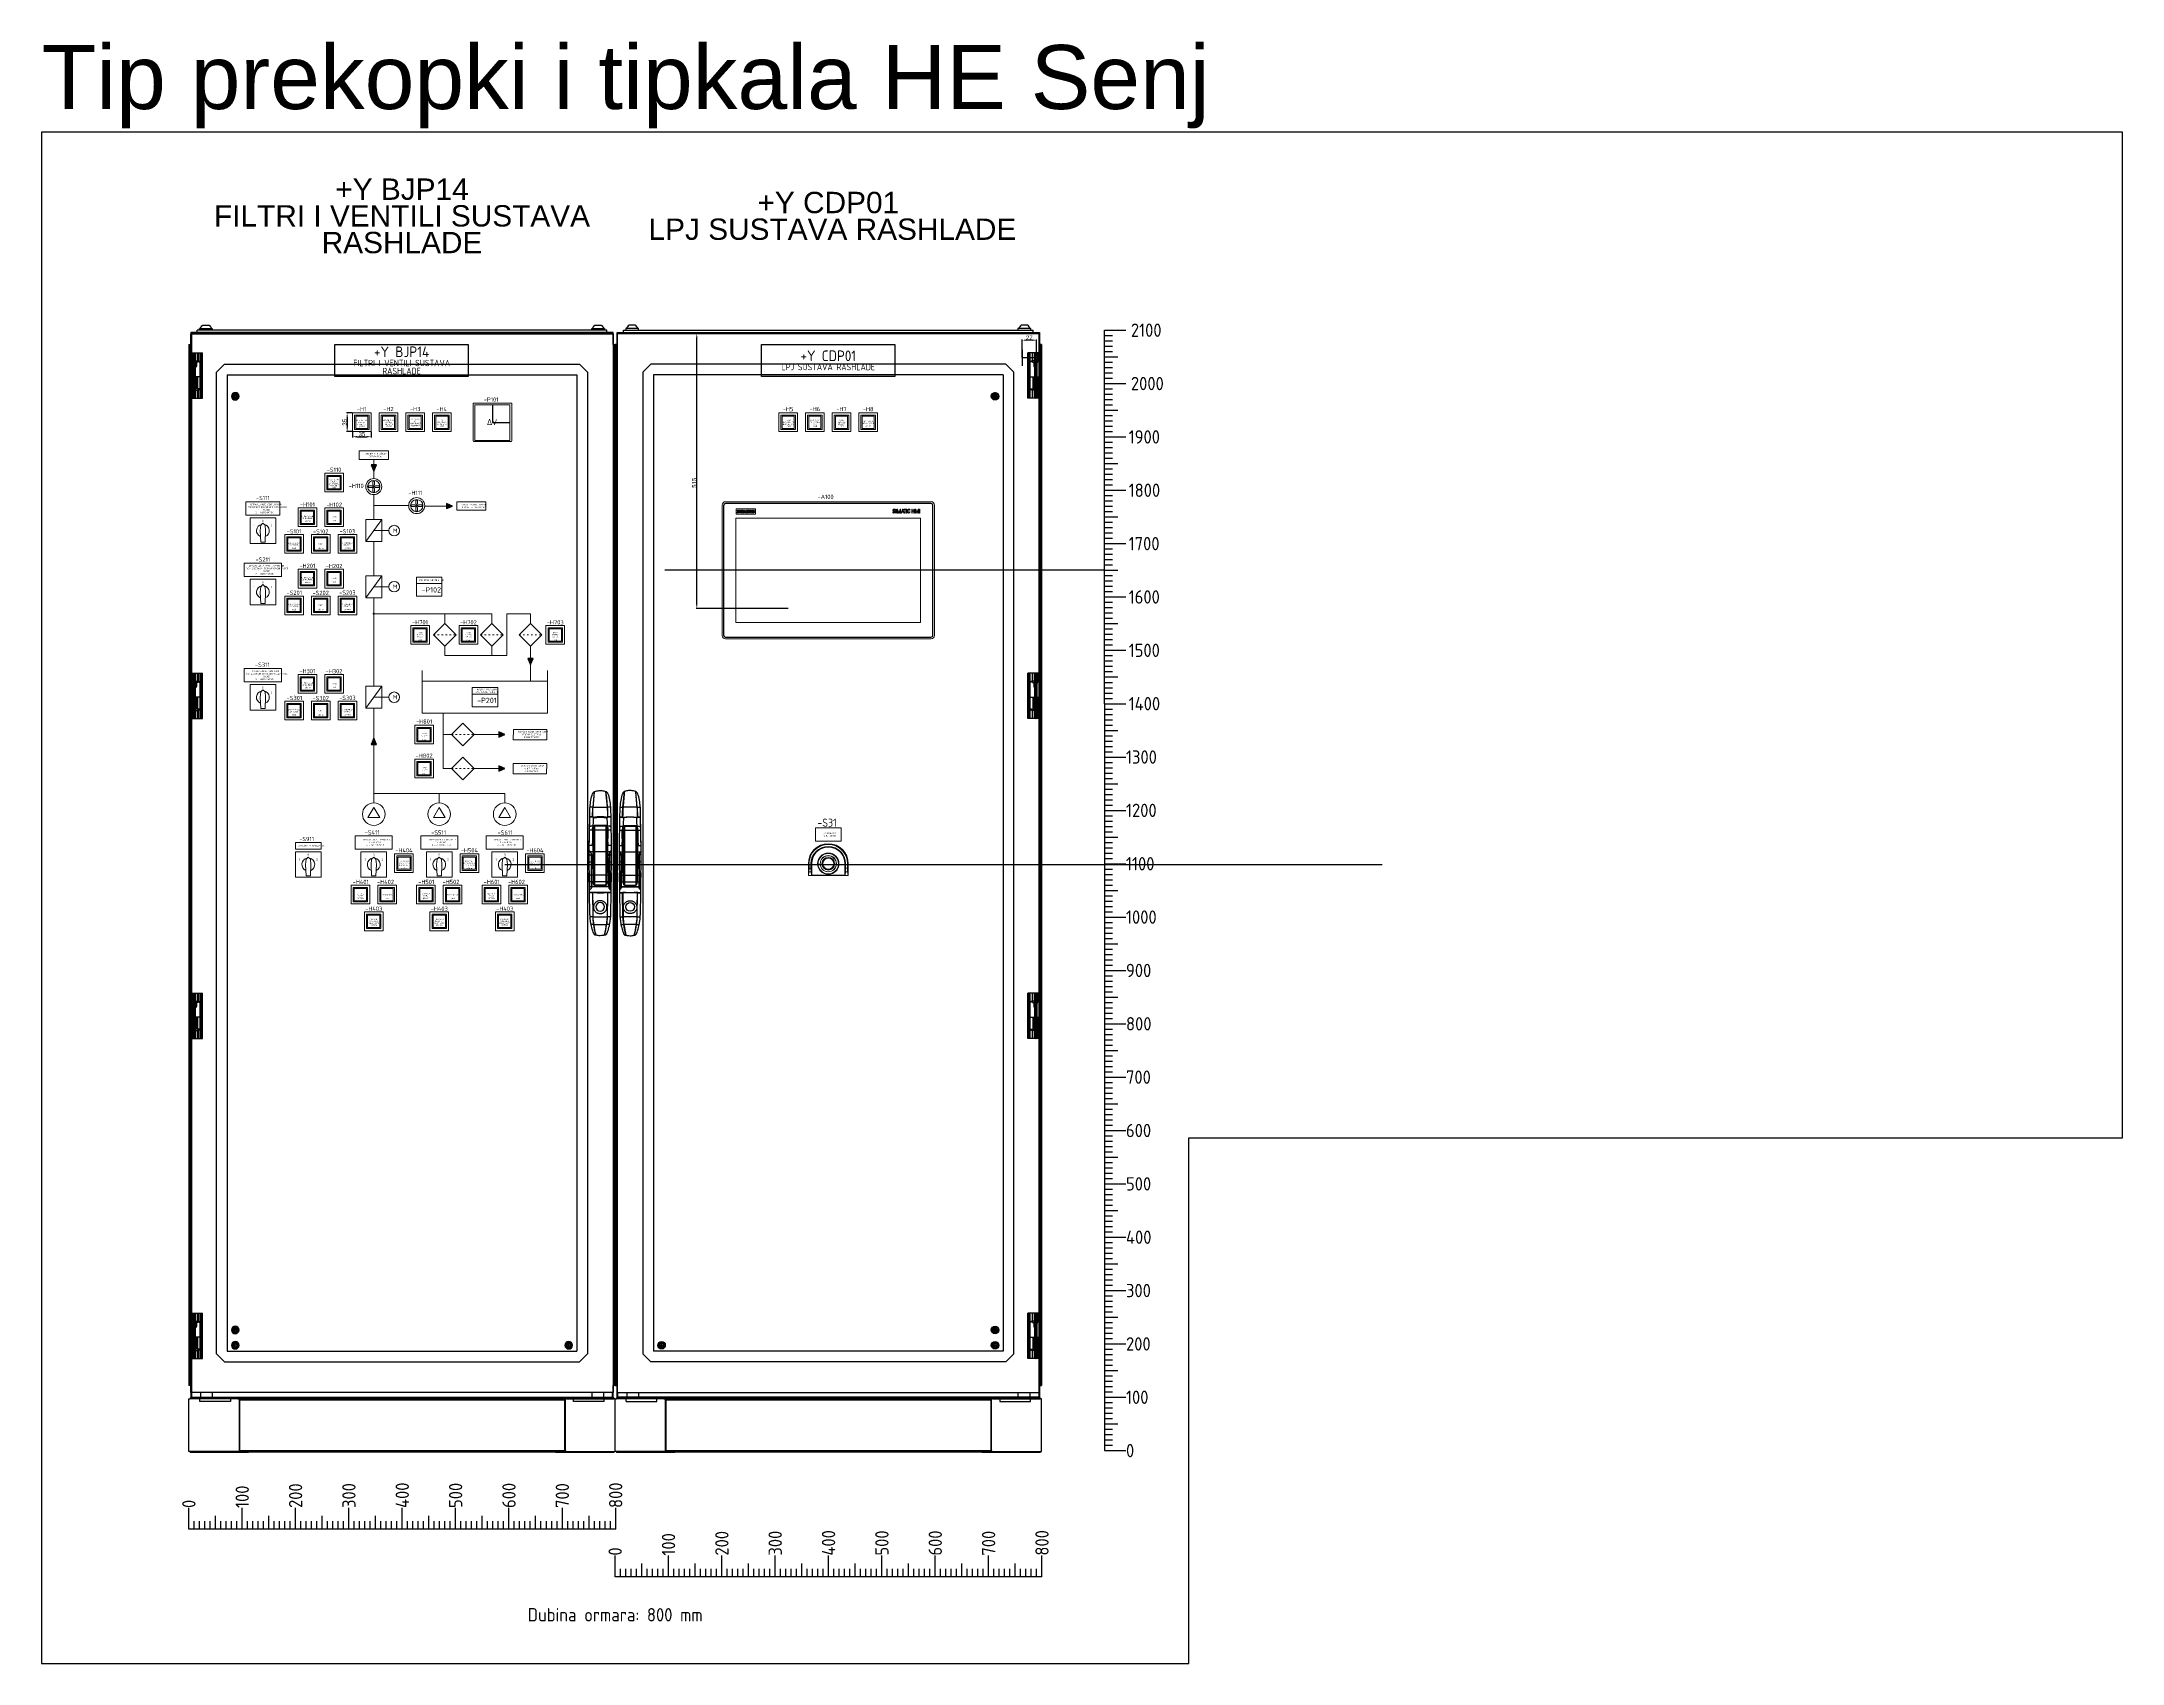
# Model space of a CAD drawing. Header units: millimetres. Extents: x 42151 to 59780, y 37376 to 44547.
# Drawn here: x 42151 to 46051, y 41507 to 44547 of the extents above; entities that cross this region are included whole.
import ezdxf
from ezdxf.enums import TextEntityAlignment as Align

# ---------------------------------------------------------------- set-up
doc = ezdxf.new("R2010")
doc.units = ezdxf.units.MM
doc.set_wipeout_variables(frame=1)
doc.linetypes.add('ACAD_ISO03W100', pattern=[30, 12, -18])
doc.layers.add('! NO PLOT !', color=7, linetype='Continuous', true_color=0xff75dd, plot=False)
doc.layers.add('000-PI-Oprema', color=30, linetype='Continuous', lineweight=5)
for name, color, linetype in [('000-PI-ORMAR', 2, 'Continuous'), ('000-PI_TEXT', 7, 'Continuous'), ('110kV', 160, 'Continuous'), ('AUT_7', 7, 'Continuous'), ('AUT_TEXT', 7, 'Continuous')]:
    doc.layers.add(name, color=color, linetype=linetype)
doc.styles.add('OPIS', font='arial.ttf')
doc.styles.add('PI0', font='isocpeur.ttf', dxfattribs={"width": 0.9})
doc.styles.get("Standard").update_dxf_attribs({"font": 'arial.ttf'})
doc.dimstyles.new('ISO-25-lb', dxfattribs={"dimtxt": 8, "dimasz": 8, "dimexe": 1.25, "dimexo": 0.625, "dimtad": 1, "dimtxsty": 'Standard', "dimcen": 5, "dimadec": 0, "dimazin": 0, "dimtfac": 1, "dimtmove": 0, "dimatfit": 3, "dimfxl": 1, "dimarcsym": 0})

# ---------------------------------------------------------------- blocks, each defined once
blk = doc.blocks.new('*U97')
at = {"layer": '000-PI-ORMAR'}
for p, q in [((-13.4, 105.2), (-10.6, 134.6)), ((-10.5, 134.6), (-10.9, 134.5)), ((10.9, 134.5), (10.5, 134.6)), ((13.4, 105.2), (10.6, 134.6)), ((-19.7, 86.2), (-20.5, 27.7)), ((-19.7, 86.2), (-20.1, 61)), ((-19.3, 101.3), (-19.7, 86.2)), ((-19.7, 87), (-14.2, 87)), ((-19.7, 86.2), (-12.5, 86.2)), ((-19.1, 105.2), (-13.4, 105.2)), ((-14.1, 86.2), (-14.2, 87)), ((-14, 85.3), (-14.1, 86.2)), ((-12.5, 86.2), (-13.4, 60.3)), ((13.2, 105.2), (-13.2, 105.2)), ((-11.2, 85.1), (-12.5, 86.2)), ((12.5, 86.2), (11.2, 85.1)), ((12, 85.8), (14, 85.3)), ((12.5, 86.2), (19.7, 86.2)), ((13.4, 60.3), (12.5, 86.2)), ((13.4, 105.2), (19.1, 105.2)), ((14, 85.3), (14.1, 86.2)), ((14.1, 86.2), (14.2, 87)), ((14.2, 87), (19.7, 87)), ((19.7, 86.2), (19.3, 101.3)), ((20.5, 27.7), (19.7, 86.2)), ((20.1, 60.6), (19.7, 86.2)), ((-20.1, 61.9), (-17.3, 61.9)), ((-20.1, 61.8), (-14.7, 61.8)), ((-20, 69.3), (-12.7, 69.3)), ((-20, 69), (-17.3, 69)), ((-17.3, 69.3), (17.3, 69.3)), ((-17.3, 61.8), (17.3, 61.8)), ((-15, 32.8), (-13.4, 60.3)), ((-13.3, -35.1), (-14.7, 61.8)), ((-12.7, 69.3), (-12.6, 69.3)), ((-12.6, 69.3), (-12.6, -39.1)), ((-10.7, 70.5), (-10.7, -41)), ((-10.7, 70.5), (10.7, 70.5)), ((10.7, 70.5), (10.7, -41)), ((12.6, 69.3), (12.6, -39.1)), ((12.6, 69.3), (12.7, 69.3)), ((12.7, 69.3), (20, 69.3)), ((14.7, 61.8), (13.3, -35.1)), ((13.4, 60.3), (15, 32.8)), ((14.7, 61.8), (20.1, 61.8)), ((17.3, 69), (20, 69)), ((17.3, 61.9), (20.1, 61.9)), ((20.5, 27.7), (20.3, 48.5)), ((-20.4, 35.9), (-20.5, 27.7)), ((-20.5, 32.8), (-15, 32.8)), ((-20.5, 27.7), (-20.1, -55.1)), ((-17.2, 17.8), (-20.5, 23.4)), ((-17.2, 14.2), (-20.5, 17)), ((-17.2, 2.5), (-20.5, 2.6)), ((-19.8, 21.4), (19.8, 21.4)), ((-17.2, 17.8), (-17.2, -47.4)), ((-16.2, 2.4), (-16.5, 15.5)), ((-16.5, 15.5), (-16.5, -46.1)), ((-16.4, 10.5), (-16.5, 13)), ((-16.2, 2.4), (-16.5, 2.5)), ((-16.2, -35.1), (-16.2, 2.4)), ((15, 32.8), (20.5, 32.8)), ((16.5, 15.5), (16.2, 2.4)), ((16.5, 2.5), (16.2, 2.4)), ((16.2, 2.4), (16.2, -35.1)), ((16.5, 13), (16.4, 10.5)), ((16.5, 15.5), (16.5, -46.1)), ((20.5, 23.4), (17.2, 17.8)), ((17.2, 17.8), (17.2, -47.4)), ((20.5, 17), (17.2, 14.2)), ((20.5, 2.6), (17.2, 2.5)), ((20.1, -55.1), (20.5, 27.7)), ((-20.5, -18.2), (-20.4, -35.1)), ((-20.5, -22.5), (20.5, -22.5)), ((-20.4, -35.1), (-13.3, -35.1)), ((-16.2, -35.1), (16.2, -35.1)), ((-11.5, -22.7), (-11.5, -29.5)), ((13.3, -35.1), (20.4, -35.1)), ((20.4, -35.1), (20.5, -18.2)), ((-20.2, -44.2), (-20.1, -55.1)), ((-20.2, -44.2), (20.2, -44.2)), ((-20.2, -50.4), (-17.2, -47.4)), ((-20.1, -55.1), (20.1, -55.1)), ((-20.1, -55.1), (-19.2, -96.1)), ((-20.1, -55.7), (-14, -55.7)), ((-16.5, -46.1), (-16.4, -43.8)), ((-16.4, -43.8), (16.4, -43.8)), ((-14, -55.7), (-13.9, -55.1)), ((-13.4, -100.7), (-14, -55.7)), ((-13.9, -55.1), (-13.7, -54.4)), ((-10.7, -41), (10.7, -41)), ((13.4, -100.7), (14, -55.7)), ((13.9, -55.1), (13.7, -54.4)), ((14, -55.7), (13.9, -55.1)), ((14, -55.7), (20.1, -55.7)), ((16.4, -43.8), (16.5, -46.1)), ((17.2, -47.4), (20.2, -50.4)), ((19.2, -96.1), (20.1, -55.1)), ((20.1, -55.1), (20.2, -44.2)), ((-19, -100.7), (-13.4, -100.7)), ((-17.1, -114.8), (-12, -114.8)), ((13.1, -100.7), (-13.1, -100.7)), ((11.7, -114.8), (-11.7, -114.8)), ((12, -114.8), (17.1, -114.8)), ((13.4, -100.7), (19, -100.7)), ((-9.7, -134.8), (-8, -135.2)), ((-7.8, -135.2), (-8, -135.2)), ((7.8, -135.2), (8, -135.2)), ((8, -135.2), (9.7, -134.8))]:
    blk.add_line(p, q, dxfattribs=at)
for points in [[(-14.4, 130.2), (-15.3, 127.2), (-16.1, 124.2), (-16.9, 121.1), (-17.5, 118), (-18.1, 114.8), (-18.5, 111.7), (-18.9, 108.5), (-19.1, 105.2)], [(-10.9, 134.5), (-11.6, 133.9), (-12.2, 133.2), (-12.8, 132.5), (-13.4, 131.8), (-13.9, 131), (-14.4, 130.2)], [(10.5, 134.6), (8.3, 135.2), (6.2, 135.5), (4, 135.8), (1.7, 136), (-0.5, 136), (-2.8, 135.9), (-4.7, 135.7), (-6.7, 135.5), (-8.6, 135.1), (-10.5, 134.6)], [(14.4, 130.2), (13.7, 131.4), (12.9, 132.5), (12.3, 133.2), (11.6, 133.9), (10.9, 134.5)], [(19.1, 105.2), (18.9, 108.4), (18.5, 111.6), (18.1, 114.7), (17.5, 117.9), (16.9, 121), (16.2, 124.1), (15.3, 127.2), (14.4, 130.2)], [(-19.1, 105.2), (-19.2, 104.3), (-19.2, 103.3), (-19.3, 102.3), (-19.3, 101.3)], [(-14.2, 87), (-14.2, 90.3), (-14.2, 93.5), (-14, 96.6), (-13.9, 99.7), (-13.6, 102.7), (-13.4, 105.2)], [(-14, 85.3), (-12.2, 85.8), (-12, 85.8)], [(-12, 85.8), (-10.3, 86.1), (-8.4, 86.4), (-6.5, 86.7), (-4.5, 86.9), (-2.5, 87), (-0.5, 87), (1.5, 87), (3.6, 86.9), (5.7, 86.8), (7.8, 86.5), (9.9, 86.2), (12, 85.8), (12, 85.8)], [(11.2, 85.1), (8.8, 85.5), (6.3, 85.8), (3.8, 86), (1.3, 86.1), (-0.8, 86.1), (-2.8, 86), (-4.9, 85.9), (-7, 85.7), (-9.1, 85.4), (-11.2, 85.1)], [(14.2, 87), (14.2, 90.3), (14.2, 93.5), (14, 96.6), (13.9, 99.7), (13.6, 102.7), (13.4, 105.2)], [(19.3, 101.3), (19.3, 102.3), (19.2, 103.3), (19.2, 104.3), (19.1, 105.2)], [(-12.7, 69.3), (-13.2, 68.4), (-13.6, 67.5), (-14, 66.6), (-14.3, 65.6), (-14.5, 64.6), (-14.6, 63.5), (-14.7, 62.5), (-14.7, 61.8)], [(-12.6, 69.3), (-12.5, 69.5), (-12.3, 69.7), (-12.2, 69.9), (-12, 70), (-11.8, 70.2), (-11.6, 70.3), (-11.4, 70.4), (-11.2, 70.4), (-11, 70.5), (-10.7, 70.5)], [(10.7, 70.5), (11, 70.5), (11.2, 70.4), (11.4, 70.4), (11.6, 70.3), (11.8, 70.2), (12, 70), (12.2, 69.9), (12.3, 69.7), (12.5, 69.5), (12.6, 69.3)], [(14.7, 61.8), (14.7, 62.9), (14.6, 63.9), (14.4, 65), (14.1, 66), (13.8, 66.9), (13.4, 67.9), (13, 68.8), (12.7, 69.3)], [(-16.5, 15.5), (-16.5, 15.9), (-16.6, 16.3), (-16.7, 16.6), (-16.8, 17), (-16.9, 17.3), (-17.1, 17.6), (-17.2, 17.8)], [(17.2, 17.8), (17, 17.5), (16.9, 17.2), (16.7, 16.8), (16.6, 16.5), (16.6, 16.1), (16.5, 15.8), (16.5, 15.5)], [(-16.4, -43.8), (-16.4, -43.1), (-16.3, -42.4), (-16.3, -41.6), (-16.3, -40.7), (-16.3, -39.9), (-16.3, -38.9), (-16.3, -38), (-16.2, -37), (-16.2, -36), (-16.2, -35.1)], [(-13.3, -35.1), (-13.2, -36.2), (-13.1, -37.2), (-12.9, -38.2), (-12.6, -39.1)], [(12.6, -39.1), (12.9, -38.1), (13.1, -37.1), (13.2, -36), (13.3, -35.1)], [(16.2, -35.1), (16.2, -36.1), (16.2, -37.1), (16.3, -38.1), (16.3, -39), (16.3, -39.9), (16.3, -40.8), (16.3, -41.7), (16.3, -42.5), (16.4, -43.2), (16.4, -43.8)], [(-17.2, -47.4), (-17, -47.3), (-16.9, -47.1), (-16.7, -46.9), (-16.6, -46.7), (-16.6, -46.5), (-16.5, -46.3), (-16.5, -46.1)], [(-9.6, -55.1), (-9.9, -55), (-11.8, -54.7), (-13.7, -54.4)], [(8.9, -73.9), (9.6, -74.6), (10.3, -75.5), (10.9, -76.3), (11.4, -77.3), (11.9, -78.2), (12.2, -79.2), (12.5, -80.2), (12.6, -81.3), (12.7, -82.3), (12.6, -83.3), (12.5, -84.2), (12.3, -85.2), (12.1, -86.1), (11.7, -87), (11.3, -87.9), (10.9, -88.7), (10.3, -89.5), (9.7, -90.3), (9, -91), (8.3, -91.6), (7.5, -92.2), (6.6, -92.8), (5.7, -93.3), (4.8, -93.7), (3.7, -94), (2.7, -94.3), (1.6, -94.5), (0.5, -94.5), (-0.6, -94.5), (-1.7, -94.4), (-2.8, -94.3), (-3.8, -94), (-4.9, -93.6), (-5.9, -93.2), (-6.9, -92.6), (-7.8, -92), (-8.6, -91.3), (-9.4, -90.6), (-10.1, -89.7), (-10.8, -88.9), (-11.3, -88), (-11.7, -87), (-12.1, -86.1), (-12.4, -85.1), (-12.6, -84.1), (-12.7, -83.1), (-12.7, -82.1), (-12.6, -81.2), (-12.5, -80.2), (-12.2, -79.3), (-11.9, -78.4), (-11.6, -77.5), (-11.1, -76.7), (-10.6, -75.9), (-10, -75.1), (-9.4, -74.3), (-8.6, -73.6), (-7.8, -73), (-7, -72.4), (-6.1, -71.9), (-5.1, -71.4), (-4.1, -71), (-3.1, -70.7), (-2, -70.5), (-0.9, -70.4), (0.1, -70.4), (1.2, -70.4), (2.3, -70.6), (3.3, -70.8), (4.4, -71.1), (5.4, -71.5), (6.3, -72), (7.2, -72.5), (8.1, -73.2), (8.9, -73.9)], [(-12.6, -39.1), (-12.4, -39.6), (-12.1, -40.1), (-12, -40.4), (-11.8, -40.6), (-11.5, -40.7), (-11.3, -40.9), (-11, -40.9), (-10.8, -41), (-10.7, -41)], [(9.6, -55.1), (7.8, -55.3), (5.8, -55.5), (3.8, -55.6), (1.7, -55.7), (-0.4, -55.7), (-2.4, -55.6), (-4.3, -55.6), (-6.2, -55.4), (-8.1, -55.2), (-9.6, -55.1)], [(13.7, -54.4), (11.7, -54.8), (9.8, -55), (9.6, -55.1)], [(10.7, -41), (11, -40.9), (11.2, -40.9), (11.4, -40.8), (11.6, -40.7), (11.8, -40.5), (12, -40.3), (12.3, -39.8), (12.6, -39.3), (12.6, -39.1)], [(16.5, -46.1), (16.5, -46.3), (16.6, -46.5), (16.7, -46.8), (16.8, -47), (16.9, -47.1), (17.1, -47.3), (17.2, -47.4)], [(-19.2, -96.1), (-19.1, -98.4), (-19, -100.7)], [(-19, -100.7), (-18.8, -102.4), (-18.7, -104.2), (-18.5, -105.9), (-18.3, -107.6), (-18.1, -109.2), (-17.8, -110.9), (-17.6, -111.9), (-17.5, -112.9), (-17.3, -113.9), (-17.1, -114.8)], [(-17.1, -114.8), (-16.5, -117.9), (-15.7, -120.9), (-14.9, -123.8), (-14.1, -126.7), (-13.1, -129.6), (-12.1, -132.3)], [(-12, -114.8), (-12.4, -112.5), (-12.7, -110.1), (-13, -107.5), (-13.2, -104.8), (-13.4, -102.1), (-13.4, -100.7)], [(-8, -135.2), (-10.5, -123.5), (-12, -114.8)], [(8, -135.2), (10.5, -123.5), (12, -114.8)], [(12, -114.8), (12.4, -112.5), (12.7, -110.1), (13, -107.5), (13.2, -104.8), (13.4, -102.1), (13.4, -100.7)], [(12.1, -132.3), (13.1, -129.6), (14.1, -126.8), (14.9, -123.9), (15.7, -120.9), (16.5, -117.9), (17.1, -114.8)], [(17.1, -114.8), (17.4, -113.4), (17.6, -111.9), (17.9, -110.4), (18.1, -108.7), (18.4, -107), (18.6, -105.3), (18.7, -104.2), (18.8, -103), (18.9, -101.8), (19, -100.7)], [(19, -100.7), (19.1, -98.4), (19.2, -96.1)], [(-12.1, -132.3), (-11.6, -133), (-11, -133.6), (-10.4, -134.2), (-9.7, -134.8)], [(-7.8, -135.2), (-5.9, -135.6), (-4.1, -135.8), (-2.2, -135.9), (-0.2, -136), (1.7, -136), (3.7, -135.8), (5.8, -135.6), (7.8, -135.2)], [(9.7, -134.8), (10.4, -134.2), (11, -133.6), (11.6, -133), (12.1, -132.3)]]:
    blk.add_lwpolyline(points, dxfattribs=at)
blk.add_circle((0, -82.1), 8.15, dxfattribs=at)
for centre, major_axis, ratio, start_param, end_param in [((73, -135.2), (0, 546.8), 0.175521, 1.054802, 1.115623), ((-73, -135.2), (0, 546.8), 0.175521, -1.115623, -1.054802), ((-7.5, 87.2), (0, 37), 0.175521, 1.061397, 1.596486), ((-7.5, 87.2), (0, 37), 0.175521, -4.6867, -4.66155), ((7.5, 87.2), (0, 37), 0.175521, 4.6867, 5.221788), ((7.5, 87.2), (0, 37), 0.175521, 4.66155, 4.6867), ((-19.5, 12.8), (-3, 0), 0.71325, 3.261467, 3.839724), ((-19.5, 2.5), (-3, 0), 0.017452, 3.261467, 3.839724), ((19.5, 12.8), (-3, 0), 0.71325, 5.585054, 6.163311), ((19.5, 2.5), (-3, 0), 0.017452, -0.698132, -0.119874), ((137.5, -39.6), (0, 669.9), 0.225671, -4.689366, -4.621155), ((-137.5, -39.6), (0, 669.9), 0.225671, 4.621155, 4.689366), ((-5.9, -95.4), (0, 32.4), 0.225671, 1.735147, 2.215471), ((21.2, -9.1), (0, 180.2), 0.225671, -4.085045, -3.936826), ((-21.2, -9.1), (0, 180.2), 0.225671, 3.936826, 4.085045), ((5.9, -95.4), (0, 32.4), 0.225671, 4.067714, 4.548039)]:
    blk.add_ellipse(centre, major_axis=major_axis, ratio=ratio, start_param=start_param, end_param=end_param, dxfattribs=at)
blk = doc.blocks.new('A$C4c17df16')
at = {"layer": '000-PI-ORMAR'}
blk.add_blockref('*U97', (-4, -1008.4), dxfattribs=at)
blk = doc.blocks.new('8806000_2000x800x600')
at = {"layer": '! NO PLOT !'}
for p, q in [((-3755.8, 1846.7), (-3770.8, 1831.7)), ((-3090.8, 1846.7), (-3755.8, 1846.7)), ((-3075.8, 1831.7), (-3090.8, 1846.7)), ((-3770.8, 1831.7), (-3770.8, -8.3)), ((-3750.8, 1826.7), (-3750.8, -3.3)), ((-3095.8, 1826.7), (-3750.8, 1826.7)), ((-3110.8, 1779.4), (-3110.8, 1794.1)), ((-3110.8, 1779.4), (-3110.8, 1794.1)), ((-3095.8, 1826.7), (-3095.8, -3.3)), ((-3075.8, -8.3), (-3075.8, 1831.7)), ((-3118.2, 1786.7), (-3103.5, 1786.7)), ((-3118.2, 1786.7), (-3103.5, 1786.7)), ((-3110.8, 29.4), (-3110.8, 44.1)), ((-3743.2, 8), (-3728.5, 8)), ((-3735.8, 0.6), (-3735.8, 15.3)), ((-3118.2, 36.7), (-3103.5, 36.7)), ((-3118.2, 8), (-3103.5, 8)), ((-3110.8, 0.6), (-3110.8, 15.3)), ((-3770.8, -8.3), (-3755.8, -23.3)), ((-3090.8, -23.3), (-3755.8, -23.3)), ((-3095.8, -3.3), (-3750.8, -3.3)), ((-3090.8, -23.3), (-3075.8, -8.3))]:
    blk.add_line(p, q, dxfattribs=at)
for centre, radius in [((-3110.8, 1786.7), 7), ((-3110.8, 1786.7), 7), ((-3110.8, 1786.7), 6.7), ((-3110.8, 1786.7), 6.7), ((-3110.8, 1786.7), 5), ((-3110.8, 1786.7), 4), ((-3110.8, 1786.7), 3), ((-3110.8, 36.7), 7), ((-3110.8, 36.7), 6.7), ((-3110.8, 36.7), 5), ((-3110.8, 36.7), 4), ((-3110.8, 36.7), 3), ((-3735.8, 8), 7), ((-3735.8, 8), 6.5), ((-3735.8, 8), 5.62), ((-3735.8, 8), 5), ((-3735.8, 8), 3.62), ((-3110.8, 8), 7), ((-3110.8, 8), 6.5), ((-3110.8, 8), 5.61), ((-3110.8, 8), 5), ((-3110.8, 8), 3.61)]:
    blk.add_circle(centre, radius, dxfattribs=at)
at = {"layer": '000-PI-ORMAR'}
for p, q in [((-3778.8, 1913.4), (-3802.8, 1913.4)), ((-3802.8, 1913.4), (-3802.8, 1910.5)), ((-3784.8, 1920), (-3796.8, 1920)), ((-3778.8, 1910.5), (-3778.8, 1913.4)), ((-3043.8, 1913.4), (-3067.8, 1913.4)), ((-3067.8, 1913.4), (-3067.8, 1910.5)), ((-3049.8, 1920), (-3061.8, 1920)), ((-3043.8, 1910.5), (-3043.8, 1913.4)), ((-3822.8, 1883.5), (-3822.8, -67.5)), ((-3820.1, 1883.5), (-3822.8, 1883.5)), ((-3819.3, 1883.4), (-3820.1, 1883.5)), ((-3820.1, 1883.5), (-3820.1, -67.5)), ((-3819.3, 1906.5), (-3807.1, 1906.5)), ((-3819.3, 1883.4), (-3819.3, 1906.5)), ((-3819.3, 1904), (-3819.3, -80.5)), ((-3027.3, 1904), (-3819.3, 1904)), ((-3817.8, 1904), (-3817.8, 1905)), ((-3817.8, 1905), (-3807.1, 1905)), ((-3807.1, 1904), (-3807.1, 1910.5)), ((-3807.1, 1910.5), (-3039.6, 1910.5)), ((-3807.1, 1906.5), (-3039.6, 1906.5)), ((-3807.1, 1905), (-3039.6, 1905)), ((-3039.6, 1904), (-3039.6, 1910.5)), ((-3039.6, 1906.5), (-3027.3, 1906.5)), ((-3039.6, 1905), (-3028.8, 1905)), ((-3028.8, 1905), (-3028.8, 1904)), ((-3028.8, 1904), (-3028.8, -80.5)), ((-3027.3, 1906.5), (-3027.3, 1904)), ((-3027.3, -80.5), (-3027.3, 1904)), ((-3027.3, 1904), (-3027.3, -80.5)), ((-3026.5, 1883.5), (-3027.3, 1883.4)), ((-3023.8, 1883.5), (-3026.5, 1883.5)), ((-3026.5, 1883.5), (-3026.5, -67.5)), ((-3023.8, 1883.5), (-3023.8, -67.5)), ((-3049.3, 1783), (-3049.3, 1868)), ((-3029.9, 1868), (-3049.3, 1868)), ((-3047.6, 1800), (-3047.6, 1851)), ((-3042.6, 1851), (-3047.6, 1851)), ((-3046.8, 1851), (-3046.8, 1868)), ((-3046.6, 1783), (-3046.6, 1868)), ((-3045.1, 1800), (-3045.1, 1851)), ((-3044.7, 1851), (-3044.7, 1868)), ((-3029.9, 1853), (-3042.6, 1853)), ((-3042.6, 1851), (-3042.6, 1853)), ((-3041, 1868), (-3041, 1853)), ((-3040.5, 1853), (-3040.5, 1850.5)), ((-3040.5, 1850.5), (-3030.3, 1850.5)), ((-3040.1, 1853), (-3040.1, 1868)), ((-3038.4, 1850.5), (-3038.4, 1843)), ((-3038.4, 1843), (-3032.5, 1843)), ((-3038.4, 1843), (-3036.9, 1840.5)), ((-3036.9, 1840.5), (-3033.9, 1840.5)), ((-3036, 1783), (-3036, 1868)), ((-3031.8, 1859.5), (-3036, 1859.5)), ((-3031.7, 1854.5), (-3036, 1854.5)), ((-3035.4, 1853), (-3035.4, 1868)), ((-3035.2, 1783), (-3035.2, 1868)), ((-3033.9, 1840.5), (-3032.5, 1843)), ((-3032.9, 1796.5), (-3032.9, 1854.5)), ((-3032.5, 1843), (-3032.5, 1850.5)), ((-3032.4, 1866), (-3031.8, 1866)), ((-3032.4, 1785), (-3032.4, 1866)), ((-3032.4, 1791.5), (-3032.4, 1859.5)), ((-3032.2, 1796.5), (-3032.2, 1854.5)), ((-3031.8, 1859.5), (-3031.8, 1866)), ((-3031.7, 1796.5), (-3031.7, 1854.5)), ((-3030.3, 1850.5), (-3030.3, 1853)), ((-3029.9, 1853), (-3029.9, 1868)), ((-3042.6, 1800), (-3047.6, 1800)), ((-3046.8, 1783), (-3046.8, 1800)), ((-3046.1, 1823), (-3029.3, 1823)), ((-3046.1, 1823), (-3046.1, 1800.5)), ((-3046.1, 1800.5), (-3029.3, 1800.5)), ((-3044.7, 1783), (-3044.7, 1800)), ((-3042.6, 1798), (-3042.6, 1800)), ((-3029.9, 1798), (-3042.6, 1798)), ((-3041, 1798), (-3041, 1783)), ((-3040.5, 1800.5), (-3040.5, 1798)), ((-3040.2, 1823), (-3040.2, 1800.5)), ((-3040.1, 1783), (-3040.1, 1798)), ((-3036.9, 1810.5), (-3038.4, 1808)), ((-3038.4, 1808), (-3038.4, 1800.5)), ((-3038.4, 1808), (-3032.5, 1808)), ((-3038.2, 1823), (-3038.2, 1800.5)), ((-3036.9, 1810.5), (-3033.9, 1810.5)), ((-3036.5, 1823), (-3036.5, 1800.5)), ((-3036.1, 1823), (-3036.1, 1800.5)), ((-3031.7, 1796.5), (-3036, 1796.5)), ((-3035.4, 1783), (-3035.4, 1798)), ((-3034, 1823), (-3034, 1800.5)), ((-3032.5, 1808), (-3033.9, 1810.5)), ((-3033.6, 1823), (-3033.6, 1800.5)), ((-3033.3, 1823), (-3033.3, 1800.5)), ((-3032.5, 1800.5), (-3032.5, 1808)), ((-3032.2, 1823), (-3032.2, 1800.5)), ((-3031.4, 1823), (-3031.4, 1800.5)), ((-3031.3, 1800.5), (-3031.3, 1823)), ((-3030.3, 1823), (-3030.3, 1800.5)), ((-3030.3, 1798), (-3030.3, 1800.5)), ((-3029.9, 1783), (-3029.9, 1798)), ((-3029.5, 1823), (-3029.5, 1800.5)), ((-3029.9, 1783), (-3049.3, 1783)), ((-3031.8, 1791.5), (-3036, 1791.5)), ((-3032.4, 1785), (-3031.8, 1785)), ((-3031.8, 1785), (-3031.8, 1791.5)), ((-3049.3, 1183), (-3049.3, 1268)), ((-3029.9, 1268), (-3049.3, 1268)), ((-3047.6, 1200), (-3047.6, 1251)), ((-3042.6, 1251), (-3047.6, 1251)), ((-3046.8, 1251), (-3046.8, 1268)), ((-3046.6, 1183), (-3046.6, 1268)), ((-3045.1, 1200), (-3045.1, 1251)), ((-3044.7, 1251), (-3044.7, 1268)), ((-3029.9, 1253), (-3042.6, 1253)), ((-3042.6, 1251), (-3042.6, 1253)), ((-3041, 1268), (-3041, 1253)), ((-3040.5, 1253), (-3040.5, 1250.5)), ((-3040.5, 1250.5), (-3030.3, 1250.5)), ((-3040.1, 1253), (-3040.1, 1268)), ((-3038.4, 1250.5), (-3038.4, 1243)), ((-3036, 1183), (-3036, 1268)), ((-3031.8, 1259.5), (-3036, 1259.5)), ((-3031.7, 1254.5), (-3036, 1254.5)), ((-3035.4, 1253), (-3035.4, 1268)), ((-3035.2, 1183), (-3035.2, 1268)), ((-3032.9, 1196.5), (-3032.9, 1254.5)), ((-3032.5, 1243), (-3032.5, 1250.5)), ((-3032.4, 1266), (-3031.8, 1266)), ((-3032.4, 1185), (-3032.4, 1266)), ((-3032.4, 1191.5), (-3032.4, 1259.5)), ((-3032.2, 1196.5), (-3032.2, 1254.5)), ((-3031.8, 1259.5), (-3031.8, 1266)), ((-3031.7, 1196.5), (-3031.7, 1254.5)), ((-3030.3, 1250.5), (-3030.3, 1253)), ((-3029.9, 1253), (-3029.9, 1268)), ((-3046.1, 1223), (-3046.1, 1200.5)), ((-3046.1, 1223), (-3029.3, 1223)), ((-3040.2, 1223), (-3040.2, 1200.5)), ((-3038.4, 1243), (-3032.5, 1243)), ((-3038.4, 1243), (-3036.9, 1240.5)), ((-3036.9, 1210.5), (-3038.4, 1208)), ((-3038.2, 1223), (-3038.2, 1200.5)), ((-3036.9, 1240.5), (-3033.9, 1240.5)), ((-3036.9, 1210.5), (-3033.9, 1210.5)), ((-3036.5, 1223), (-3036.5, 1200.5)), ((-3036.1, 1223), (-3036.1, 1200.5)), ((-3034, 1223), (-3034, 1200.5)), ((-3033.9, 1240.5), (-3032.5, 1243)), ((-3032.5, 1208), (-3033.9, 1210.5)), ((-3033.6, 1223), (-3033.6, 1200.5)), ((-3033.3, 1223), (-3033.3, 1200.5)), ((-3032.2, 1223), (-3032.2, 1200.5)), ((-3031.4, 1223), (-3031.4, 1200.5)), ((-3031.3, 1200.5), (-3031.3, 1223)), ((-3030.3, 1223), (-3030.3, 1200.5)), ((-3029.5, 1223), (-3029.5, 1200.5)), ((-3029.9, 1183), (-3049.3, 1183)), ((-3042.6, 1200), (-3047.6, 1200)), ((-3046.8, 1183), (-3046.8, 1200)), ((-3046.1, 1200.5), (-3029.3, 1200.5)), ((-3044.7, 1183), (-3044.7, 1200)), ((-3042.6, 1198), (-3042.6, 1200)), ((-3029.9, 1198), (-3042.6, 1198)), ((-3041, 1198), (-3041, 1183)), ((-3040.5, 1200.5), (-3040.5, 1198)), ((-3040.1, 1183), (-3040.1, 1198)), ((-3038.4, 1208), (-3038.4, 1200.5)), ((-3038.4, 1208), (-3032.5, 1208)), ((-3031.7, 1196.5), (-3036, 1196.5)), ((-3031.8, 1191.5), (-3036, 1191.5)), ((-3035.4, 1183), (-3035.4, 1198)), ((-3032.5, 1200.5), (-3032.5, 1208)), ((-3032.4, 1185), (-3031.8, 1185)), ((-3031.8, 1185), (-3031.8, 1191.5)), ((-3030.3, 1198), (-3030.3, 1200.5)), ((-3029.9, 1183), (-3029.9, 1198)), ((-3049.3, 583), (-3049.3, 668)), ((-3029.9, 668), (-3049.3, 668)), ((-3046.8, 651), (-3046.8, 668)), ((-3046.6, 583), (-3046.6, 668)), ((-3044.7, 651), (-3044.7, 668)), ((-3041, 668), (-3041, 653)), ((-3040.1, 653), (-3040.1, 668)), ((-3036, 583), (-3036, 668)), ((-3035.4, 653), (-3035.4, 668)), ((-3035.2, 583), (-3035.2, 668)), ((-3032.4, 666), (-3031.8, 666)), ((-3032.4, 585), (-3032.4, 666)), ((-3031.8, 659.5), (-3031.8, 666)), ((-3029.9, 653), (-3029.9, 668)), ((-3047.6, 600), (-3047.6, 651)), ((-3042.6, 651), (-3047.6, 651)), ((-3045.1, 600), (-3045.1, 651)), ((-3029.9, 653), (-3042.6, 653)), ((-3042.6, 651), (-3042.6, 653)), ((-3040.5, 653), (-3040.5, 650.5)), ((-3040.5, 650.5), (-3030.3, 650.5)), ((-3038.4, 650.5), (-3038.4, 643)), ((-3038.4, 643), (-3036.9, 640.5)), ((-3038.4, 643), (-3032.5, 643)), ((-3036.9, 640.5), (-3033.9, 640.5)), ((-3031.8, 659.5), (-3036, 659.5)), ((-3031.7, 654.5), (-3036, 654.5)), ((-3033.9, 640.5), (-3032.5, 643)), ((-3032.9, 596.5), (-3032.9, 654.5)), ((-3032.5, 643), (-3032.5, 650.5)), ((-3032.4, 591.5), (-3032.4, 659.5)), ((-3032.2, 596.5), (-3032.2, 654.5)), ((-3031.7, 596.5), (-3031.7, 654.5)), ((-3030.3, 650.5), (-3030.3, 653)), ((-3042.6, 600), (-3047.6, 600)), ((-3046.8, 583), (-3046.8, 600)), ((-3046.1, 623), (-3046.1, 600.5)), ((-3046.1, 623), (-3029.3, 623)), ((-3046.1, 600.5), (-3029.3, 600.5)), ((-3044.7, 583), (-3044.7, 600)), ((-3042.6, 598), (-3042.6, 600)), ((-3029.9, 598), (-3042.6, 598)), ((-3041, 598), (-3041, 583)), ((-3040.5, 600.5), (-3040.5, 598)), ((-3040.2, 623), (-3040.2, 600.5)), ((-3040.1, 583), (-3040.1, 598)), ((-3036.9, 610.5), (-3038.4, 608)), ((-3038.4, 608), (-3038.4, 600.5)), ((-3038.4, 608), (-3032.5, 608)), ((-3038.2, 623), (-3038.2, 600.5)), ((-3036.9, 610.5), (-3033.9, 610.5)), ((-3036.5, 623), (-3036.5, 600.5)), ((-3036.1, 623), (-3036.1, 600.5)), ((-3031.7, 596.5), (-3036, 596.5)), ((-3031.8, 591.5), (-3036, 591.5)), ((-3035.4, 583), (-3035.4, 598)), ((-3034, 623), (-3034, 600.5)), ((-3032.5, 608), (-3033.9, 610.5)), ((-3033.6, 623), (-3033.6, 600.5)), ((-3033.3, 623), (-3033.3, 600.5)), ((-3032.5, 600.5), (-3032.5, 608)), ((-3032.2, 623), (-3032.2, 600.5)), ((-3031.8, 585), (-3031.8, 591.5)), ((-3031.4, 623), (-3031.4, 600.5)), ((-3031.3, 600.5), (-3031.3, 623)), ((-3030.3, 623), (-3030.3, 600.5)), ((-3030.3, 598), (-3030.3, 600.5)), ((-3029.9, 583), (-3029.9, 598)), ((-3029.5, 623), (-3029.5, 600.5)), ((-3029.9, 583), (-3049.3, 583)), ((-3032.4, 585), (-3031.8, 585)), ((-3049.3, -17), (-3049.3, 68)), ((-3029.9, 68), (-3049.3, 68)), ((-3047.6, 0), (-3047.6, 51)), ((-3042.6, 51), (-3047.6, 51)), ((-3046.8, 51), (-3046.8, 68)), ((-3046.6, -17), (-3046.6, 68)), ((-3045.1, 0), (-3045.1, 51)), ((-3044.7, 51), (-3044.7, 68)), ((-3029.9, 53), (-3042.6, 53)), ((-3042.6, 51), (-3042.6, 53)), ((-3041, 68), (-3041, 53)), ((-3040.5, 53), (-3040.5, 50.5)), ((-3040.5, 50.5), (-3030.3, 50.5)), ((-3040.1, 53), (-3040.1, 68)), ((-3038.4, 50.5), (-3038.4, 43)), ((-3038.4, 43), (-3036.9, 40.5)), ((-3038.4, 43), (-3032.5, 43)), ((-3036.9, 40.5), (-3033.9, 40.5)), ((-3036, -17), (-3036, 68)), ((-3031.8, 59.5), (-3036, 59.5)), ((-3031.7, 54.5), (-3036, 54.5)), ((-3035.4, 53), (-3035.4, 68)), ((-3035.2, -17), (-3035.2, 68)), ((-3033.9, 40.5), (-3032.5, 43)), ((-3032.9, -3.5), (-3032.9, 54.5)), ((-3032.5, 43), (-3032.5, 50.5)), ((-3032.4, 66), (-3031.8, 66)), ((-3032.4, -15), (-3032.4, 66)), ((-3032.4, -8.5), (-3032.4, 59.5)), ((-3032.2, -3.5), (-3032.2, 54.5)), ((-3031.8, 59.5), (-3031.8, 66)), ((-3031.7, -3.5), (-3031.7, 54.5)), ((-3030.3, 50.5), (-3030.3, 53)), ((-3029.9, 53), (-3029.9, 68)), ((-3046.1, 23), (-3046.1, 0.5)), ((-3046.1, 23), (-3029.3, 23)), ((-3046.1, 0.5), (-3029.3, 0.5)), ((-3040.5, 0.5), (-3040.5, -2)), ((-3040.2, 23), (-3040.2, 0.5)), ((-3036.9, 10.5), (-3038.4, 8)), ((-3038.4, 8), (-3038.4, 0.5)), ((-3038.4, 8), (-3032.5, 8)), ((-3038.2, 23), (-3038.2, 0.5)), ((-3036.9, 10.5), (-3033.9, 10.5)), ((-3036.5, 23), (-3036.5, 0.5)), ((-3036.1, 23), (-3036.1, 0.5)), ((-3034, 23), (-3034, 0.5)), ((-3032.5, 8), (-3033.9, 10.5)), ((-3033.6, 23), (-3033.6, 0.5)), ((-3033.3, 23), (-3033.3, 0.5)), ((-3032.5, 0.5), (-3032.5, 8)), ((-3032.2, 23), (-3032.2, 0.5)), ((-3031.4, 23), (-3031.4, 0.5)), ((-3031.3, 0.5), (-3031.3, 23)), ((-3030.3, 23), (-3030.3, 0.5)), ((-3030.3, -2), (-3030.3, 0.5)), ((-3029.5, 23), (-3029.5, 0.5)), ((-3029.9, -17), (-3049.3, -17)), ((-3042.6, 0), (-3047.6, 0)), ((-3046.8, -17), (-3046.8, 0)), ((-3044.7, -17), (-3044.7, 0)), ((-3042.6, -2), (-3042.6, 0)), ((-3029.9, -2), (-3042.6, -2)), ((-3041, -2), (-3041, -17)), ((-3040.1, -17), (-3040.1, -2)), ((-3031.7, -3.5), (-3036, -3.5)), ((-3031.8, -8.5), (-3036, -8.5)), ((-3035.4, -17), (-3035.4, -2)), ((-3032.4, -15), (-3031.8, -15)), ((-3031.8, -15), (-3031.8, -8.5)), ((-3029.9, -17), (-3029.9, -2)), ((-3822.8, -67.5), (-3819.3, -67.5)), ((-3819.3, -90.5), (-3819.3, -67.5)), ((-3027.3, -67.5), (-3023.8, -67.5)), ((-3819.3, -80.5), (-3027.3, -80.5)), ((-3800.8, -90.5), (-3819.3, -90.5)), ((-3817.8, -89), (-3817.8, -80.5)), ((-3800.8, -89), (-3817.8, -89)), ((-3802.3, -91.5), (-3800.8, -91.5)), ((-3802.3, -97.5), (-3802.3, -91.5)), ((-3802.3, -97.5), (-3744.6, -97.5)), ((-3800.8, -80.5), (-3800.8, -91.5)), ((-3045.8, -89), (-3800.8, -89)), ((-3045.8, -90.5), (-3800.8, -90.5)), ((-3800.8, -91.5), (-3796.6, -91.5)), ((-3796.6, -91.5), (-3774.5, -91.5)), ((-3778.8, -80.5), (-3778.8, -91.5)), ((-3072.2, -91.5), (-3774.5, -91.5)), ((-3744.6, -97.5), (-3744.6, -91.5)), ((-3102, -91.5), (-3102, -97.5)), ((-3102, -97.5), (-3044.4, -97.5)), ((-3072.2, -91.5), (-3050.1, -91.5)), ((-3067.8, -80.5), (-3067.8, -91.5)), ((-3050.1, -91.5), (-3045.8, -91.5)), ((-3045.8, -80.5), (-3045.8, -91.5)), ((-3028.8, -89), (-3045.8, -89)), ((-3027.3, -90.5), (-3045.8, -90.5)), ((-3045.8, -91.5), (-3044.4, -91.5)), ((-3044.4, -97.5), (-3044.4, -91.5)), ((-3028.8, -80.5), (-3028.8, -89)), ((-3027.3, -80.5), (-3027.3, -90.5))]:
    blk.add_line(p, q, dxfattribs=at)
for centre, start, end in [((-3790.4, 1910.8), 124.8208, 166.6054), ((-3791.2, 1910.8), 13.3946, 55.1792), ((-3055.4, 1910.8), 124.8208, 166.6054), ((-3056.2, 1910.8), 13.3946, 55.1792)]:
    blk.add_arc(centre, 11.2, start, end, dxfattribs=at)
for centre, start_param, end_param in [((-3034.4, 1866), 4.712389, 6.283185), ((-3033.7, 1866), 4.712389, 6.283185), ((-3034.4, 1785), 3.141593, 4.712389), ((-3033.7, 1785), 3.141593, 4.712389), ((-3034.4, 1266), 4.712389, 6.283185), ((-3033.7, 1266), 4.712389, 6.283185), ((-3034.4, 1185), 3.141593, 4.712389), ((-3033.7, 1185), 3.141593, 4.712389), ((-3034.4, 666), 4.712389, 6.283185), ((-3033.7, 666), 4.712389, 6.283185), ((-3034.4, 585), 3.141593, 4.712389), ((-3033.7, 585), 3.141593, 4.712389), ((-3034.4, 66), 4.712389, 6.283185), ((-3033.7, 66), 4.712389, 6.283185), ((-3034.4, -15), 3.141593, 4.712389), ((-3033.7, -15), 3.141593, 4.712389)]:
    blk.add_ellipse(centre, major_axis=(0, 2), ratio=0.965926, start_param=start_param, end_param=end_param, dxfattribs=at)
at = {"ltscale": 0.25}
blk.add_blockref('A$C4c17df16', (-3790.8, 1920), dxfattribs=at)
blk = doc.blocks.new('CR22-30 AT RG 24 TV')
at = {"layer": '000-PI-Oprema', "ltscale": 0.25}
for p, q in [((42464.9, 46264.3), (42464.9, 46260.9)), ((42464.9, 46264.3), (42471.8, 46264.3)), ((42464.9, 46260.9), (42471.8, 46260.9)), ((42471.8, 46264.3), (42474.3, 46262.6)), ((42474.3, 46262.6), (42471.8, 46260.9)), ((42473.3, 46272.7), (42476.7, 46272.7)), ((42473.3, 46272.7), (42473.3, 46265.9)), ((42473.3, 46265.9), (42475, 46263.3)), ((42473.3, 46259.3), (42475, 46261.9)), ((42473.3, 46252.5), (42473.3, 46259.3)), ((42475, 46263.3), (42476.7, 46265.9)), ((42475, 46261.9), (42476.7, 46259.3)), ((42478.3, 46264.3), (42475.7, 46262.6)), ((42475.7, 46262.6), (42478.3, 46260.9)), ((42476.7, 46272.7), (42476.7, 46265.9)), ((42476.7, 46252.5), (42476.7, 46259.3)), ((42485.2, 46264.3), (42478.3, 46264.3)), ((42485.2, 46260.9), (42478.3, 46260.9)), ((42485.2, 46264.3), (42485.2, 46260.9)), ((42473.3, 46252.5), (42476.7, 46252.5))]:
    blk.add_line(p, q, dxfattribs=at)
for radius in [15, 11.5]:
    blk.add_circle((42475, 46262.6), radius, dxfattribs=at)
blk = doc.blocks.new('A$C22301F41')
at = {"color": 7}
for p, q in [((0, 0), (0, 40)), ((100, 0), (100, 40)), ((200, 0), (200, 40)), ((200, 0), (200, 40)), ((200, 0), (200, 40)), ((200, 0), (200, 40)), ((200, 0), (200, 40)), ((200, 0), (200, 40)), ((200, 0), (200, 40)), ((200, 0), (200, 40)), ((300, 0), (300, 40)), ((400, 0), (400, 40)), ((400, 0), (400, 40)), ((400, 0), (400, 40)), ((400, 0), (400, 40)), ((400, 0), (400, 40)), ((400, 0), (400, 40)), ((400, 0), (400, 40)), ((500, 0), (500, 40)), ((600, 0), (600, 40)), ((600, 0), (600, 40)), ((600, 0), (600, 40)), ((600, 0), (600, 40)), ((600, 0), (600, 40)), ((600, 0), (600, 40)), ((700, 0), (700, 40)), ((800, 0), (800, 40)), ((800, 0), (800, 40)), ((800, 0), (800, 40)), ((800, 0), (800, 40)), ((800, 0), (800, 40)), ((800, 0), (800, 40)), ((800, 0), (0, 0)), ((10, 0), (10, 15)), ((20, 0), (20, 15)), ((30, 0), (30, 15)), ((40, 0), (40, 15)), ((50, 0), (50, 25)), ((60, 0), (60, 15)), ((70, 0), (70, 15)), ((80, 0), (80, 15)), ((90, 0), (90, 15)), ((110, 0), (110, 15)), ((120, 0), (120, 15)), ((130, 0), (130, 15)), ((140, 0), (140, 15)), ((150, 0), (150, 25)), ((160, 0), (160, 15)), ((170, 0), (170, 15)), ((180, 0), (180, 15)), ((190, 0), (190, 15)), ((210, 0), (210, 15)), ((220, 0), (220, 15)), ((230, 0), (230, 15)), ((240, 0), (240, 15)), ((250, 0), (250, 25)), ((260, 0), (260, 15)), ((270, 0), (270, 15)), ((280, 0), (280, 15)), ((290, 0), (290, 15)), ((310, 0), (310, 15)), ((320, 0), (320, 15)), ((330, 0), (330, 15)), ((340, 0), (340, 15)), ((350, 0), (350, 25)), ((360, 0), (360, 15)), ((370, 0), (370, 15)), ((380, 0), (380, 15)), ((390, 0), (390, 15)), ((410, 0), (410, 15)), ((420, 0), (420, 15)), ((430, 0), (430, 15)), ((440, 0), (440, 15)), ((450, 0), (450, 25)), ((460, 0), (460, 15)), ((470, 0), (470, 15)), ((480, 0), (480, 15)), ((490, 0), (490, 15)), ((510, 0), (510, 15)), ((520, 0), (520, 15)), ((530, 0), (530, 15)), ((540, 0), (540, 15)), ((550, 0), (550, 25)), ((560, 0), (560, 15)), ((570, 0), (570, 15)), ((580, 0), (580, 15)), ((590, 0), (590, 15)), ((610, 0), (610, 15)), ((620, 0), (620, 15)), ((630, 0), (630, 15)), ((640, 0), (640, 15)), ((650, 0), (650, 25)), ((660, 0), (660, 15)), ((670, 0), (670, 15)), ((680, 0), (680, 15)), ((690, 0), (690, 15)), ((710, 0), (710, 15)), ((720, 0), (720, 15)), ((730, 0), (730, 15)), ((740, 0), (740, 15)), ((750, 0), (750, 25)), ((760, 0), (760, 15)), ((770, 0), (770, 15)), ((780, 0), (780, 15)), ((790, 0), (790, 15))]:
    blk.add_line(p, q, dxfattribs=at)
at = {"color": 7, "style": 'PI0', "width": 0.9}
for s, p in [('100', (100, 40)), ('200', (200, 40)), ('300', (300, 40)), ('400', (400, 40)), ('500', (500, 40)), ('600', (600, 40)), ('700', (700, 40)), ('800', (800, 40)), ('0', (0, 40))]:
    blk.add_text(s, height=25, rotation=90, dxfattribs=at).set_placement(p, align=Align.MIDDLE_LEFT)
blk = doc.blocks.new('SKALA_2100')
for p, q in [((6091.9, 12435.4), (6091.9, 13135.4)), ((6091.9, 13135.4), (6131.9, 13135.4)), ((6091.9, 13125.4), (6106.9, 13125.4)), ((6091.9, 13115.4), (6106.9, 13115.4)), ((6091.9, 13105.4), (6106.9, 13105.4)), ((6091.9, 13095.4), (6106.9, 13095.4)), ((6091.9, 13085.4), (6116.9, 13085.4)), ((6091.9, 13075.4), (6106.9, 13075.4)), ((6091.9, 13065.4), (6106.9, 13065.4)), ((6091.9, 13055.4), (6106.9, 13055.4)), ((6091.9, 13045.4), (6106.9, 13045.4)), ((6091.9, 13035.4), (6131.9, 13035.4)), ((6091.9, 13035.4), (6131.9, 13035.4)), ((6091.9, 13025.4), (6106.9, 13025.4)), ((6091.9, 13015.4), (6106.9, 13015.4)), ((6091.9, 13005.4), (6106.9, 13005.4)), ((6091.9, 12995.4), (6106.9, 12995.4)), ((6091.9, 12985.4), (6116.9, 12985.4)), ((6091.9, 12975.4), (6106.9, 12975.4)), ((6091.9, 12965.4), (6106.9, 12965.4)), ((6091.9, 12955.4), (6106.9, 12955.4)), ((6091.9, 12945.4), (6106.9, 12945.4)), ((6091.9, 12935.4), (6131.9, 12935.4)), ((6091.9, 12925.4), (6106.9, 12925.4)), ((6091.9, 12915.4), (6106.9, 12915.4)), ((6091.9, 12905.4), (6106.9, 12905.4)), ((6091.9, 12895.4), (6106.9, 12895.4)), ((6091.9, 12885.4), (6116.9, 12885.4)), ((6091.9, 12875.4), (6106.9, 12875.4)), ((6091.9, 12865.4), (6106.9, 12865.4)), ((6091.9, 12855.4), (6106.9, 12855.4)), ((6091.9, 12845.4), (6106.9, 12845.4)), ((6091.9, 12835.4), (6131.9, 12835.4)), ((6091.9, 12825.4), (6106.9, 12825.4)), ((6091.9, 12815.4), (6106.9, 12815.4)), ((6091.9, 12805.4), (6106.9, 12805.4)), ((6091.9, 12795.4), (6106.9, 12795.4)), ((6091.9, 12785.4), (6116.9, 12785.4)), ((6091.9, 12775.4), (6106.9, 12775.4)), ((6091.9, 12765.4), (6106.9, 12765.4)), ((6091.9, 12755.4), (6106.9, 12755.4)), ((6091.9, 12745.4), (6106.9, 12745.4)), ((6091.9, 12735.4), (6131.9, 12735.4)), ((6091.9, 12725.4), (6106.9, 12725.4)), ((6091.9, 12715.4), (6106.9, 12715.4)), ((6091.9, 12705.4), (6106.9, 12705.4)), ((6091.9, 12695.4), (6106.9, 12695.4)), ((6091.9, 12685.4), (6116.9, 12685.4)), ((6091.9, 12675.4), (6106.9, 12675.4)), ((6091.9, 12665.4), (6106.9, 12665.4)), ((6091.9, 12655.4), (6106.9, 12655.4)), ((6091.9, 12645.4), (6106.9, 12645.4)), ((6091.9, 12635.4), (6131.9, 12635.4)), ((6091.9, 12625.4), (6106.9, 12625.4)), ((6091.9, 12615.4), (6106.9, 12615.4)), ((6091.9, 12605.4), (6106.9, 12605.4)), ((6091.9, 12595.4), (6106.9, 12595.4)), ((6091.9, 12585.4), (6116.9, 12585.4)), ((6091.9, 12575.4), (6106.9, 12575.4)), ((6091.9, 12565.4), (6106.9, 12565.4)), ((6091.9, 12555.4), (6106.9, 12555.4)), ((6091.9, 12545.4), (6106.9, 12545.4)), ((6091.9, 12535.4), (6131.9, 12535.4)), ((6091.9, 12525.4), (6106.9, 12525.4)), ((6091.9, 12515.4), (6106.9, 12515.4)), ((6091.9, 12505.4), (6106.9, 12505.4)), ((6091.9, 12495.4), (6106.9, 12495.4)), ((6091.9, 12485.4), (6116.9, 12485.4)), ((6091.9, 12475.4), (6106.9, 12475.4)), ((6091.9, 12465.4), (6106.9, 12465.4)), ((6091.9, 12455.4), (6106.9, 12455.4)), ((6091.9, 12445.4), (6106.9, 12445.4)), ((6091.9, 12435.4), (6131.9, 12435.4)), ((6091.9, 12435.4), (6091.9, 11575.4)), ((6091.9, 12435.4), (6131.9, 12435.4)), ((6091.9, 12425.4), (6106.9, 12425.4)), ((6091.9, 12415.4), (6106.9, 12415.4)), ((6091.9, 12405.4), (6106.9, 12405.4)), ((6091.9, 12395.4), (6106.9, 12395.4)), ((6091.9, 12385.4), (6116.9, 12385.4)), ((6091.9, 12375.4), (6106.9, 12375.4)), ((6091.9, 12365.4), (6106.9, 12365.4)), ((6091.9, 12355.4), (6106.9, 12355.4)), ((6091.9, 12345.4), (6106.9, 12345.4)), ((6091.9, 12335.4), (6131.9, 12335.4)), ((6091.9, 12325.4), (6106.9, 12325.4)), ((6091.9, 12315.4), (6106.9, 12315.4)), ((6091.9, 12305.4), (6106.9, 12305.4)), ((6091.9, 12295.4), (6106.9, 12295.4)), ((6091.9, 12285.4), (6116.9, 12285.4)), ((6091.9, 12275.4), (6106.9, 12275.4)), ((6091.9, 12265.4), (6106.9, 12265.4)), ((6091.9, 12255.4), (6106.9, 12255.4)), ((6091.9, 12245.4), (6106.9, 12245.4)), ((6091.9, 12235.4), (6131.9, 12235.4)), ((6091.9, 12235.4), (6131.9, 12235.4)), ((6091.9, 12235.4), (6131.9, 12235.4)), ((6091.9, 12225.4), (6106.9, 12225.4)), ((6091.9, 12215.4), (6106.9, 12215.4)), ((6091.9, 12205.4), (6106.9, 12205.4)), ((6091.9, 12195.4), (6106.9, 12195.4)), ((6091.9, 12185.4), (6116.9, 12185.4)), ((6091.9, 12175.4), (6106.9, 12175.4)), ((6091.9, 12165.4), (6106.9, 12165.4)), ((6091.9, 12155.4), (6106.9, 12155.4)), ((6091.9, 12145.4), (6106.9, 12145.4)), ((6091.9, 12135.4), (6131.9, 12135.4)), ((6091.9, 12125.4), (6106.9, 12125.4)), ((6091.9, 12115.4), (6106.9, 12115.4)), ((6091.9, 12105.4), (6106.9, 12105.4)), ((6091.9, 12095.4), (6106.9, 12095.4)), ((6091.9, 12085.4), (6116.9, 12085.4)), ((6091.9, 12075.4), (6106.9, 12075.4)), ((6091.9, 12065.4), (6106.9, 12065.4)), ((6091.9, 12055.4), (6106.9, 12055.4)), ((6091.9, 12045.4), (6106.9, 12045.4)), ((6091.9, 12035.4), (6131.9, 12035.4)), ((6091.9, 12035.4), (6131.9, 12035.4)), ((6091.9, 12035.4), (6131.9, 12035.4)), ((6091.9, 12035.4), (6131.9, 12035.4)), ((6091.9, 12025.4), (6106.9, 12025.4)), ((6091.9, 12015.4), (6106.9, 12015.4)), ((6091.9, 12005.4), (6106.9, 12005.4)), ((6091.9, 11995.4), (6106.9, 11995.4)), ((6091.9, 11985.4), (6116.9, 11985.4)), ((6091.9, 11975.4), (6106.9, 11975.4)), ((6091.9, 11965.4), (6106.9, 11965.4)), ((6091.9, 11955.4), (6106.9, 11955.4)), ((6091.9, 11945.4), (6106.9, 11945.4)), ((6091.9, 11935.4), (6131.9, 11935.4)), ((6091.9, 11925.4), (6106.9, 11925.4)), ((6091.9, 11915.4), (6106.9, 11915.4)), ((6091.9, 11905.4), (6106.9, 11905.4)), ((6091.9, 11895.4), (6106.9, 11895.4)), ((6091.9, 11885.4), (6116.9, 11885.4)), ((6091.9, 11875.4), (6106.9, 11875.4)), ((6091.9, 11865.4), (6106.9, 11865.4)), ((6091.9, 11855.4), (6106.9, 11855.4)), ((6091.9, 11845.4), (6106.9, 11845.4)), ((6091.9, 11835.4), (6131.9, 11835.4)), ((6091.9, 11835.4), (6131.9, 11835.4)), ((6091.9, 11835.4), (6131.9, 11835.4)), ((6091.9, 11835.4), (6131.9, 11835.4)), ((6091.9, 11835.4), (6131.9, 11835.4)), ((6091.9, 11825.4), (6106.9, 11825.4)), ((6091.9, 11815.4), (6106.9, 11815.4)), ((6091.9, 11805.4), (6106.9, 11805.4)), ((6091.9, 11795.4), (6106.9, 11795.4)), ((6091.9, 11785.4), (6116.9, 11785.4)), ((6091.9, 11775.4), (6106.9, 11775.4)), ((6091.9, 11765.4), (6106.9, 11765.4)), ((6091.9, 11755.4), (6106.9, 11755.4)), ((6091.9, 11745.4), (6106.9, 11745.4)), ((6091.9, 11735.4), (6131.9, 11735.4)), ((6091.9, 11725.4), (6106.9, 11725.4)), ((6091.9, 11715.4), (6106.9, 11715.4)), ((6091.9, 11705.4), (6106.9, 11705.4)), ((6091.9, 11695.4), (6106.9, 11695.4)), ((6091.9, 11685.4), (6116.9, 11685.4)), ((6091.9, 11675.4), (6106.9, 11675.4)), ((6091.9, 11665.4), (6106.9, 11665.4)), ((6091.9, 11655.4), (6106.9, 11655.4)), ((6091.9, 11645.4), (6106.9, 11645.4)), ((6091.9, 11635.4), (6131.9, 11635.4)), ((6091.9, 11635.4), (6131.9, 11635.4)), ((6091.9, 11635.4), (6131.9, 11635.4)), ((6091.9, 11635.4), (6131.9, 11635.4)), ((6091.9, 11635.4), (6131.9, 11635.4)), ((6091.9, 11635.4), (6131.9, 11635.4)), ((6091.9, 11625.4), (6106.9, 11625.4)), ((6091.9, 11615.4), (6106.9, 11615.4)), ((6091.9, 11605.4), (6106.9, 11605.4)), ((6091.9, 11595.4), (6106.9, 11595.4)), ((6091.9, 11585.4), (6116.9, 11585.4)), ((6091.9, 11575.4), (6091.9, 11035.4)), ((6091.9, 11575.4), (6106.9, 11575.4)), ((6091.9, 11565.4), (6106.9, 11565.4)), ((6091.9, 11555.4), (6106.9, 11555.4)), ((6091.9, 11545.4), (6106.9, 11545.4)), ((6091.9, 11535.4), (6131.9, 11535.4)), ((6091.9, 11525.4), (6106.9, 11525.4)), ((6091.9, 11515.4), (6106.9, 11515.4)), ((6091.9, 11505.4), (6106.9, 11505.4)), ((6091.9, 11495.4), (6106.9, 11495.4)), ((6091.9, 11485.4), (6116.9, 11485.4)), ((6091.9, 11475.4), (6106.9, 11475.4)), ((6091.9, 11465.4), (6106.9, 11465.4)), ((6091.9, 11455.4), (6106.9, 11455.4)), ((6091.9, 11445.4), (6106.9, 11445.4)), ((6091.9, 11435.4), (6131.9, 11435.4)), ((6091.9, 11435.4), (6131.9, 11435.4)), ((6091.9, 11435.4), (6131.9, 11435.4)), ((6091.9, 11435.4), (6131.9, 11435.4)), ((6091.9, 11435.4), (6131.9, 11435.4)), ((6091.9, 11435.4), (6131.9, 11435.4)), ((6091.9, 11435.4), (6131.9, 11435.4)), ((6091.9, 11425.4), (6106.9, 11425.4)), ((6091.9, 11415.4), (6106.9, 11415.4)), ((6091.9, 11405.4), (6106.9, 11405.4)), ((6091.9, 11395.4), (6106.9, 11395.4)), ((6091.9, 11385.4), (6116.9, 11385.4)), ((6091.9, 11375.4), (6106.9, 11375.4)), ((6091.9, 11365.4), (6106.9, 11365.4)), ((6091.9, 11355.4), (6106.9, 11355.4)), ((6091.9, 11345.4), (6106.9, 11345.4)), ((6091.9, 11335.4), (6131.9, 11335.4)), ((6091.9, 11325.4), (6106.9, 11325.4)), ((6091.9, 11315.4), (6106.9, 11315.4)), ((6091.9, 11305.4), (6106.9, 11305.4)), ((6091.9, 11295.4), (6106.9, 11295.4)), ((6091.9, 11285.4), (6116.9, 11285.4)), ((6091.9, 11275.4), (6106.9, 11275.4)), ((6091.9, 11265.4), (6106.9, 11265.4)), ((6091.9, 11255.4), (6106.9, 11255.4)), ((6091.9, 11245.4), (6106.9, 11245.4)), ((6091.9, 11235.4), (6131.9, 11235.4)), ((6091.9, 11235.4), (6131.9, 11235.4)), ((6091.9, 11235.4), (6131.9, 11235.4)), ((6091.9, 11235.4), (6131.9, 11235.4)), ((6091.9, 11235.4), (6131.9, 11235.4)), ((6091.9, 11235.4), (6131.9, 11235.4)), ((6091.9, 11235.4), (6131.9, 11235.4)), ((6091.9, 11235.4), (6131.9, 11235.4)), ((6091.9, 11225.4), (6106.9, 11225.4)), ((6091.9, 11215.4), (6106.9, 11215.4)), ((6091.9, 11205.4), (6106.9, 11205.4)), ((6091.9, 11195.4), (6106.9, 11195.4)), ((6091.9, 11185.4), (6116.9, 11185.4)), ((6091.9, 11175.4), (6106.9, 11175.4)), ((6091.9, 11165.4), (6106.9, 11165.4)), ((6091.9, 11155.4), (6106.9, 11155.4)), ((6091.9, 11145.4), (6106.9, 11145.4)), ((6091.9, 11135.4), (6131.9, 11135.4)), ((6091.9, 11125.4), (6106.9, 11125.4)), ((6091.9, 11115.4), (6106.9, 11115.4)), ((6091.9, 11105.4), (6106.9, 11105.4)), ((6091.9, 11095.4), (6106.9, 11095.4)), ((6091.9, 11085.4), (6116.9, 11085.4)), ((6091.9, 11075.4), (6106.9, 11075.4)), ((6091.9, 11065.4), (6106.9, 11065.4)), ((6091.9, 11055.4), (6106.9, 11055.4)), ((6091.9, 11045.4), (6106.9, 11045.4)), ((6091.9, 11035.4), (6131.9, 11035.4))]:
    blk.add_line(p, q)
at = {"style": 'PI0', "width": 0.9}
for s, p in [('2100', (6141.1, 13135.4)), ('2000', (6141.1, 13035.4)), ('1900', (6136.9, 12935.4)), ('1800', (6136.9, 12835.4)), ('1700', (6136.9, 12735.4)), ('1600', (6136.9, 12635.4)), ('1500', (6136.9, 12535.4)), ('1400', (6136.9, 12435.4)), ('1300', (6131.9, 12335.4)), ('1200', (6131.9, 12235.4)), ('1100', (6131.9, 12135.4)), ('1000', (6131.9, 12035.4)), ('900', (6131.9, 11935.4)), ('800', (6131.9, 11835.4)), ('700', (6131.9, 11735.4)), ('600', (6131.9, 11635.4)), ('500', (6131.9, 11535.4)), ('400', (6131.9, 11435.4)), ('300', (6131.9, 11335.4)), ('200', (6131.9, 11235.4)), ('100', (6131.9, 11135.4)), ('0', (6131.9, 11035.4))]:
    blk.add_text(s, height=25, dxfattribs=at).set_placement(p, align=Align.MIDDLE_LEFT)
blk = doc.blocks.new('ESD - 3SU1051-1BA20-0AA0')
at = {"layer": '000-PI-Oprema'}
for p, q in [((43979.3, 39069.2), (43980.6, 39069.2)), ((43979.3, 39047.1), (43979.3, 39069.2)), ((43979.3, 39047.1), (43980.4, 39053.7)), ((43979.3, 39047.1), (43995.6, 39047.1)), ((43980.4, 39053.7), (43984.4, 39053.7)), ((43980.6, 39060.7), (43980.6, 39069.2)), ((43980.6, 39060.7), (43984.2, 39060.7)), ((43984.2, 39069.2), (43985.4, 39069.2)), ((43984.2, 39060.7), (43984.2, 39069.2)), ((43985.4, 39047.6), (43984.4, 39053.7)), ((43985.4, 39069.2), (43985.6, 39069.2)), ((43985.4, 39047.6), (43985.4, 39069.2)), ((43985.6, 39047.5), (43985.6, 39069.2)), ((43985.6, 39047.5), (44047.9, 39047.5)), ((43995.5, 39047.2), (44037.9, 39047.2)), ((44037.8, 39047.1), (44054.1, 39047.1)), ((44047.9, 39069.2), (44048.1, 39069.2)), ((44047.9, 39047.5), (44047.9, 39069.2)), ((44048.1, 39069.2), (44049.2, 39069.2)), ((44048.1, 39047.6), (44048.1, 39069.2)), ((44048.1, 39047.6), (44049.1, 39053.7)), ((44049.1, 39053.7), (44053, 39053.7)), ((44049.2, 39060.7), (44049.2, 39069.2)), ((44049.2, 39060.7), (44052.9, 39060.7)), ((44052.9, 39069.2), (44054.1, 39069.2)), ((44052.9, 39060.7), (44052.9, 39069.2)), ((44054.1, 39047.1), (44053, 39053.7)), ((44054.1, 39047.1), (44054.1, 39069.2))]:
    blk.add_line(p, q, dxfattribs=at)
for points in [[(43980.4, 39053.7), (43980.5, 39054.1), (43980.5, 39054.7), (43980.5, 39055.6), (43980.5, 39056.7), (43980.6, 39057.9), (43980.6, 39059.2), (43980.6, 39060.7)], [(43984.2, 39060.7), (43984.2, 39059.2), (43984.2, 39057.9), (43984.3, 39056.7), (43984.3, 39055.6), (43984.3, 39054.7), (43984.3, 39054.1), (43984.4, 39053.7)], [(43985.4, 39047.6), (43985.4, 39047.6), (43985.4, 39047.6), (43985.4, 39047.6), (43985.5, 39047.6), (43985.5, 39047.6), (43985.5, 39047.5), (43985.6, 39047.5), (43985.6, 39047.5)], [(44047.9, 39047.5), (44047.9, 39047.5), (44047.9, 39047.5), (44048, 39047.6), (44048, 39047.6), (44048, 39047.6), (44048, 39047.6), (44048, 39047.6), (44048.1, 39047.6)], [(44049.1, 39053.7), (44049.1, 39054.1), (44049.1, 39054.7), (44049.2, 39055.6), (44049.2, 39056.7), (44049.2, 39057.9), (44049.2, 39059.2), (44049.2, 39060.7)], [(44052.9, 39060.7), (44052.9, 39059.2), (44052.9, 39057.9), (44052.9, 39056.7), (44052.9, 39055.6), (44053, 39054.7), (44053, 39054.1), (44053, 39053.7)]]:
    blk.add_lwpolyline(points, dxfattribs=at)
for radius in [20, 19.1, 15.2, 15, 11.8, 11.7, 10.3]:
    blk.add_circle((44016.7, 39069.2), radius, dxfattribs=at)
for radius, start, end in [(37.4, 0, 180), (36.2, 0, 180), (32.5, 0, 180), (31.3, 0, 180), (31.1, 0, 180), (30.5, 225.9962, 226.1678), (30.5, 313.8322, 314.0038)]:
    blk.add_arc((44016.7, 39069.2), radius, start, end, dxfattribs=at)
blk = doc.blocks.new('*D98')
at = {"layer": '! NO PLOT !', "color": 0, "linetype": 'Continuous', "lineweight": -2, "ltscale": 0.25, "transparency": 16777216}
for p, q in [((43475, 43999.2), (43377.9, 43999.2)), ((43379.2, 43492.2), (43379.2, 43991.2)), ((43550.2, 43484.2), (43377.9, 43484.2))]:
    blk.add_line(p, q, dxfattribs=at)
at = {"layer": '! NO PLOT !', "color": 0, "ltscale": 0.25, "transparency": 16777216}
for points in [[(43377.8, 43991.2), (43380.5, 43991.2), (43379.2, 43999.2)], [(43377.8, 43492.2), (43380.5, 43492.2), (43379.2, 43484.2)]]:
    blk.add_solid(points, dxfattribs=at)
at = {"layer": 'Defpoints', "color": 0, "ltscale": 0.25, "transparency": 16777216}
for p in [(43379.2, 43999.2), (43475.7, 43999.2), (43550.8, 43484.2)]:
    blk.add_point(p, dxfattribs=at)
at = {"layer": '! NO PLOT !', "color": 0, "ltscale": 0.25, "transparency": 16777216, "insert": (43374.5, 43719.8), "char_height": 8, "attachment_point": 5, "rotation": 90}
blk.add_mtext('515', dxfattribs=at)
blk = doc.blocks.new('*D99')
at = {"layer": '! NO PLOT !', "color": 0, "lineweight": -2, "transparency": 16777216}
for p, q in [((43988.9, 43954.9), (43988.9, 43988.3)), ((44007.9, 43987.1), (43996.9, 43987.1)), ((44015.9, 43954.9), (44015.9, 43988.3))]:
    blk.add_line(p, q, dxfattribs=at)
at = {"layer": '! NO PLOT !', "color": 0, "transparency": 16777216}
for points in [[(43996.9, 43988.4), (43996.9, 43985.7), (43988.9, 43987.1)], [(44007.9, 43988.4), (44007.9, 43985.7), (44015.9, 43987.1)]]:
    blk.add_solid(points, dxfattribs=at)
at = {"layer": 'Defpoints', "color": 0, "transparency": 16777216}
for p in [(43988.9, 43987.1), (43988.9, 43954.2), (44015.9, 43954.2)]:
    blk.add_point(p, dxfattribs=at)
at = {"layer": '! NO PLOT !', "color": 0, "transparency": 16777216, "insert": (44002.4, 43991.7), "char_height": 8, "attachment_point": 5}
blk.add_mtext('27', dxfattribs=at)
blk = doc.blocks.new('Siemens HMI panel')
blk.add_wipeout([(51191.8, 45401.3), (51577.1, 45401.3), (51581.6, 45399.5), (51583.4, 45395), (51583.4, 45150.7), (51581.6, 45146.2), (51577.1, 45144.3), (51191.8, 45144.3), (51187.3, 45146.2), (51185.4, 45150.7), (51185.4, 45395), (51187.3, 45399.5)]).dxf.layer = '! NO PLOT !'
at = {"layer": '000-PI-Oprema'}
for p, q in [((51577.1, 45401.3), (51191.8, 45401.3)), ((51192, 45398.5), (51576.8, 45398.5)), ((51576.8, 45397.8), (51192, 45397.8)), ((51185.4, 45395), (51185.4, 45150.7)), ((51188.2, 45150.9), (51188.2, 45394.7)), ((51188.9, 45394.7), (51188.9, 45150.9)), ((51211.4, 45175.3), (51211.4, 45370.3)), ((51211.4, 45370.3), (51557.4, 45370.3)), ((51211.8, 45378.3), (51211.8, 45388.1)), ((51211.8, 45388.1), (51247.9, 45388.1)), ((51247.9, 45378.3), (51211.8, 45378.3)), ((51213.7, 45381.8), (51213.7, 45380.9)), ((51217.2, 45384.7), (51217.2, 45385.6)), ((51218.3, 45385.6), (51218.3, 45380.8)), ((51219.8, 45385.6), (51218.3, 45385.6)), ((51218.3, 45380.8), (51219.8, 45380.8)), ((51219.8, 45380.8), (51219.8, 45385.6)), ((51220.9, 45385.6), (51220.9, 45380.8)), ((51224.5, 45385.6), (51220.9, 45385.6)), ((51220.9, 45380.8), (51224.6, 45380.8)), ((51222.3, 45384.8), (51224.5, 45384.8)), ((51222.3, 45383.6), (51222.3, 45384.8)), ((51224.2, 45383.6), (51222.3, 45383.6)), ((51222.3, 45381.6), (51222.3, 45382.8)), ((51222.3, 45382.8), (51224.2, 45382.8)), ((51224.6, 45381.6), (51222.3, 45381.6)), ((51224.2, 45382.8), (51224.2, 45383.6)), ((51224.5, 45384.8), (51224.5, 45385.6)), ((51224.6, 45380.8), (51224.6, 45381.6)), ((51225.4, 45385.6), (51225.4, 45380.8)), ((51227.2, 45385.6), (51225.4, 45385.6)), ((51225.4, 45380.8), (51226.4, 45380.8)), ((51226.4, 45383.9), (51227.8, 45380.7)), ((51226.4, 45380.8), (51226.4, 45383.9)), ((51228.5, 45382.7), (51227.2, 45385.6)), ((51227.8, 45380.7), (51228.7, 45380.7)), ((51229.7, 45385.6), (51228.5, 45382.7)), ((51228.7, 45380.7), (51230.1, 45383.9)), ((51231.5, 45385.6), (51229.7, 45385.6)), ((51230.1, 45383.9), (51230.1, 45380.8)), ((51230.1, 45380.8), (51231.5, 45380.8)), ((51231.5, 45380.8), (51231.5, 45385.6)), ((51232.6, 45385.6), (51232.6, 45380.8)), ((51236.3, 45385.6), (51232.6, 45385.6)), ((51232.6, 45380.8), (51236.3, 45380.8)), ((51234.1, 45384.8), (51236.3, 45384.8)), ((51234.1, 45383.6), (51234.1, 45384.8)), ((51236, 45383.6), (51234.1, 45383.6)), ((51234.1, 45381.6), (51234.1, 45382.8)), ((51234.1, 45382.8), (51236, 45382.8)), ((51236.3, 45381.6), (51234.1, 45381.6)), ((51236, 45382.8), (51236, 45383.6)), ((51236.3, 45384.8), (51236.3, 45385.6)), ((51236.3, 45380.8), (51236.3, 45381.6)), ((51237.1, 45385.6), (51237.1, 45380.8)), ((51238.8, 45385.6), (51237.1, 45385.6)), ((51237.1, 45380.8), (51238.1, 45380.8)), ((51238.1, 45380.8), (51238.1, 45383.9)), ((51238.1, 45383.9), (51239.9, 45380.8)), ((51240.5, 45382.6), (51238.8, 45385.6)), ((51239.9, 45380.8), (51241.5, 45380.8)), ((51240.5, 45385.6), (51240.5, 45382.6)), ((51241.5, 45385.6), (51240.5, 45385.6)), ((51241.5, 45380.8), (51241.5, 45385.6)), ((51242.3, 45381.8), (51242.3, 45380.9)), ((51245.8, 45384.7), (51245.8, 45385.6)), ((51247.9, 45388.1), (51247.9, 45378.3)), ((51557.4, 45370.3), (51557.4, 45175.3)), ((51579.9, 45150.9), (51579.9, 45394.7)), ((51580.6, 45394.7), (51580.6, 45150.9)), ((51583.4, 45150.7), (51583.4, 45395)), ((51557.4, 45175.3), (51211.4, 45175.3)), ((51191.8, 45144.3), (51577.1, 45144.3)), ((51192, 45147.8), (51576.8, 45147.8)), ((51576.8, 45147.1), (51192, 45147.1))]:
    blk.add_line(p, q, dxfattribs=at)
for centre, radius, start, end in [((51191.8, 45395), 6.35, 90, 180), ((51192, 45394.7), 3.8, 90, 180), ((51192, 45394.7), 3.1, 90, 180), ((51576.8, 45394.7), 3.8, 0, 90), ((51576.8, 45394.7), 3.1, 0, 90), ((51577.1, 45395), 6.35, 0, 90), ((51191.8, 45150.7), 6.35, 180, 270), ((51192, 45150.9), 3.8, 180, 270), ((51192, 45150.9), 3.1, 180, 270), ((51576.8, 45150.9), 3.8, 270, 0), ((51576.8, 45150.9), 3.1, 270, 0), ((51577.1, 45150.7), 6.35, 270, 0)]:
    blk.add_arc(centre, radius, start, end, dxfattribs=at)
for points, knots in [([(51217.2, 45385.6), (51217, 45385.6), (51216.6, 45385.7), (51216.1, 45385.8), (51215.7, 45385.8), (51215.2, 45385.8), (51214.7, 45385.7), (51214.3, 45385.5), (51213.9, 45385.2), (51213.7, 45384.7), (51213.6, 45384.3), (51213.7, 45383.8), (51213.9, 45383.4), (51214.2, 45383.1), (51214.6, 45382.9), (51215, 45382.7), (51215.4, 45382.5), (51215.8, 45382.4), (51216, 45382.2), (51216.1, 45382), (51216.1, 45381.8), (51215.9, 45381.7), (51215.7, 45381.6), (51215.4, 45381.6), (51215.2, 45381.5), (51214.9, 45381.5), (51214.5, 45381.6), (51214.1, 45381.6), (51213.8, 45381.7), (51213.7, 45381.8)], [0, 0, 0, 0, 0.058167, 0.103291, 0.135497, 0.18739, 0.233927, 0.276573, 0.323469, 0.367574, 0.415117, 0.457643, 0.499335, 0.545023, 0.571534, 0.61311, 0.669886, 0.707355, 0.733443, 0.751236, 0.766876, 0.785371, 0.810586, 0.829835, 0.851293, 0.875106, 0.916093, 0.9575, 1, 1, 1, 1]), ([(51213.7, 45380.9), (51213.9, 45380.8), (51214.2, 45380.7), (51214.7, 45380.6), (51215.2, 45380.6), (51215.7, 45380.6), (51216.3, 45380.8), (51216.7, 45381), (51217.2, 45381.2), (51217.5, 45381.7), (51217.5, 45382.2), (51217.5, 45382.7), (51217.2, 45383.1), (51216.9, 45383.4), (51216.6, 45383.6), (51216.2, 45383.8), (51215.7, 45384), (51215.4, 45384.1), (51215.1, 45384.3), (51215, 45384.5), (51215.1, 45384.7), (51215.2, 45384.8), (51215.4, 45384.8), (51215.5, 45384.9), (51215.7, 45384.9), (51216, 45384.9), (51216.3, 45384.9), (51216.7, 45384.8), (51217, 45384.7), (51217.2, 45384.7)], [0, 0, 0, 0, 0.050995, 0.09847, 0.142842, 0.197361, 0.247009, 0.29309, 0.345193, 0.39189, 0.440408, 0.484338, 0.527032, 0.573288, 0.601245, 0.643101, 0.698989, 0.736572, 0.762873, 0.781014, 0.793261, 0.807604, 0.826728, 0.842361, 0.858321, 0.874793, 0.911417, 0.952987, 1, 1, 1, 1]), ([(51245.8, 45385.6), (51245.6, 45385.6), (51245.2, 45385.7), (51244.8, 45385.8), (51244.3, 45385.8), (51243.9, 45385.7), (51243.4, 45385.6), (51242.9, 45385.4), (51242.6, 45385.1), (51242.3, 45384.7), (51242.3, 45384.2), (51242.3, 45383.8), (51242.6, 45383.4), (51242.9, 45383.1), (51243.2, 45382.9), (51243.6, 45382.7), (51244.1, 45382.5), (51244.4, 45382.4), (51244.7, 45382.2), (51244.8, 45382), (51244.7, 45381.8), (51244.5, 45381.7), (51244.3, 45381.6), (51244.1, 45381.6), (51243.9, 45381.6), (51243.6, 45381.5), (51243.2, 45381.6), (51242.8, 45381.7), (51242.5, 45381.7), (51242.3, 45381.8)], [0, 0, 0, 0, 0.057583, 0.102541, 0.134994, 0.185598, 0.231448, 0.274046, 0.321533, 0.365446, 0.411849, 0.454176, 0.496026, 0.542215, 0.569844, 0.611753, 0.668087, 0.705885, 0.732039, 0.749567, 0.764924, 0.783472, 0.80902, 0.829572, 0.851491, 0.87493, 0.915975, 0.95744, 1, 1, 1, 1]), ([(51242.3, 45380.9), (51242.5, 45380.8), (51242.8, 45380.7), (51243.3, 45380.7), (51243.9, 45380.6), (51244.4, 45380.7), (51244.9, 45380.8), (51245.4, 45381), (51245.8, 45381.3), (51246.1, 45381.7), (51246.1, 45382.2), (51246.1, 45382.7), (51245.8, 45383.1), (51245.5, 45383.4), (51245.2, 45383.6), (51244.8, 45383.8), (51244.4, 45383.9), (51244, 45384.1), (51243.8, 45384.3), (51243.6, 45384.5), (51243.8, 45384.8), (51244.1, 45384.9), (51244.5, 45384.9), (51244.9, 45384.9), (51245.3, 45384.8), (51245.6, 45384.7), (51245.8, 45384.7)], [0, 0, 0, 0, 0.051177, 0.098821, 0.143351, 0.197996, 0.24762, 0.293548, 0.344848, 0.391383, 0.440309, 0.484046, 0.526614, 0.57274, 0.600034, 0.641579, 0.697513, 0.73523, 0.761625, 0.77983, 0.802755, 0.831617, 0.874986, 0.914128, 0.955604, 1, 1, 1, 1]), ([(51509, 45383.3), (51509.4, 45383), (51509.6, 45382.5), (51509.6, 45380.7), (51508.9, 45380.1), (51506.8, 45380.1), (51506.3, 45380.3), (51505.6, 45381), (51505.5, 45381.5), (51505.5, 45382.2)], [0, 0, 0, 0, 0.182338, 0.182338, 0.575716, 0.575716, 0.788139, 0.788139, 1, 1, 1, 1]), ([(51508.2, 45383.1), (51508.1, 45383.2), (51507.8, 45383.4), (51506.4, 45384.1), (51506, 45384.4), (51505.6, 45384.9), (51505.6, 45385.3), (51505.6, 45386.2), (51505.7, 45386.7), (51506.5, 45387.2), (51507, 45387.4), (51508.4, 45387.4), (51508.9, 45387.2), (51509.2, 45386.8)], [0, 0, 0, 0, 0.157674, 0.157674, 0.329464, 0.329464, 0.450283, 0.450283, 0.627235, 0.627235, 0.804, 0.804, 1, 1, 1, 1]), ([(51508.9, 45385.5), (51508.9, 45385.9), (51508.8, 45386.3), (51508.5, 45386.7), (51508.1, 45386.8), (51507.2, 45386.8), (51506.8, 45386.8), (51506.4, 45386.4), (51506.2, 45386.2), (51506.2, 45385.4), (51506.3, 45385.1), (51506.5, 45384.9)], [0, 0, 0, 0, 0.192189, 0.192189, 0.415728, 0.415728, 0.616653, 0.616653, 0.818319, 0.818319, 1, 1, 1, 1]), ([(51506.2, 45382.2), (51506.2, 45381.7), (51506.2, 45381.3), (51506.6, 45380.8), (51507, 45380.6), (51508.5, 45380.6), (51508.9, 45381), (51508.9, 45382.4), (51508.7, 45382.8), (51508.2, 45383.1)], [0, 0, 0, 0, 0.160134, 0.160134, 0.413514, 0.413514, 0.781846, 0.781846, 1, 1, 1, 1]), ([(51537.6, 45382.2), (51537.6, 45381.6), (51537.4, 45381), (51536.8, 45380.3), (51536.3, 45380.1), (51534.9, 45380.1), (51534.4, 45380.3), (51533.7, 45380.9), (51533.5, 45381.3), (51533.4, 45382.3), (51533.3, 45382.9), (51533.3, 45384.6), (51533.4, 45385.2), (51533.5, 45386.1), (51533.7, 45386.5), (51534.4, 45387.2), (51534.9, 45387.4), (51536.5, 45387.4), (51537, 45387.1), (51537.5, 45386.3), (51537.6, 45385.9), (51537.6, 45385.3)], [0, 0, 0, 0, 0.097347, 0.097347, 0.19495, 0.19495, 0.308614, 0.308614, 0.404537, 0.404537, 0.467228, 0.467228, 0.532536, 0.532536, 0.642402, 0.642402, 0.772292, 0.772292, 0.9158, 0.9158, 1, 1, 1, 1]), ([(51534.5, 45386.5), (51534.3, 45386.2), (51534.1, 45385.9), (51534, 45385.1), (51534, 45384.5), (51534, 45383), (51534, 45382.4), (51534.1, 45381.6), (51534.3, 45381.2), (51534.5, 45381)], [0, 0, 0, 0, 0.307246, 0.307246, 0.501229, 0.501229, 0.693013, 0.693013, 1, 1, 1, 1]), ([(51536.9, 45385.3), (51536.9, 45385.8), (51536.8, 45386.1), (51536.4, 45386.7), (51536.1, 45386.8), (51535.1, 45386.8), (51534.8, 45386.7), (51534.5, 45386.5)], [0, 0, 0, 0, 0.267342, 0.267342, 0.61221, 0.61221, 1, 1, 1, 1]), ([(51534.5, 45381), (51534.8, 45380.8), (51535.1, 45380.6), (51536.1, 45380.6), (51536.4, 45380.8), (51536.6, 45381.1)], [0, 0, 0, 0, 0.549474, 0.549474, 1, 1, 1, 1]), ([(51534.5, 45381), (51534.8, 45380.8), (51535.1, 45380.6), (51536.1, 45380.6), (51536.4, 45380.8), (51536.6, 45381.1)], [0, 0, 0, 0, 0.549474, 0.549474, 1, 1, 1, 1])]:
    blk.add_open_spline(points, degree=3, knots=knots, dxfattribs=at)
for points in [[(51505.5, 45382.2), (51505.7, 45382.2), (51505.9, 45382.2), (51506.2, 45382.2)], [(51506.5, 45384.9), (51506.5, 45384.9), (51506.9, 45384.6), (51507.7, 45384.1)], [(51506.5, 45384.9), (51506.5, 45384.9), (51506.9, 45384.6), (51507.7, 45384.1)], [(51507.7, 45384.1), (51508.1, 45383.9), (51508.6, 45383.6), (51509, 45383.3)], [(51507.7, 45384.1), (51508.1, 45383.9), (51508.6, 45383.6), (51509, 45383.3)], [(51509.6, 45385.5), (51509.4, 45385.5), (51509.1, 45385.5), (51508.9, 45385.5)], [(51509.2, 45386.8), (51509.5, 45386.5), (51509.6, 45386), (51509.6, 45385.5)], [(51511, 45380.2), (51511, 45382.6), (51511, 45384.9), (51511, 45387.2)], [(51511, 45387.2), (51511.2, 45387.2), (51511.4, 45387.2), (51511.7, 45387.2)], [(51511.7, 45380.2), (51511.4, 45380.2), (51511.2, 45380.2), (51511, 45380.2)], [(51511.7, 45387.2), (51511.7, 45384.9), (51511.7, 45382.6), (51511.7, 45380.2)], [(51513.2, 45387.2), (51513.6, 45387.2), (51514, 45387.2), (51514.4, 45387.2)], [(51513.2, 45380.2), (51513.2, 45382.6), (51513.2, 45384.9), (51513.2, 45387.2)], [(51513.9, 45380.2), (51513.6, 45380.2), (51513.4, 45380.2), (51513.2, 45380.2)], [(51513.9, 45386.6), (51513.9, 45384.5), (51513.9, 45382.4), (51513.9, 45380.2)], [(51516.2, 45380.2), (51515.4, 45382.4), (51514.7, 45384.5), (51513.9, 45386.6)], [(51514.4, 45387.2), (51515.1, 45385.1), (51515.9, 45383), (51516.6, 45380.9)], [(51517, 45380.2), (51516.7, 45380.2), (51516.5, 45380.2), (51516.2, 45380.2)], [(51516.6, 45380.9), (51517.4, 45383), (51518.1, 45385.1), (51518.9, 45387.2)], [(51519.3, 45386.6), (51518.5, 45384.5), (51517.8, 45382.4), (51517, 45380.2)], [(51518.9, 45387.2), (51519.2, 45387.2), (51519.6, 45387.2), (51520, 45387.2)], [(51519.3, 45380.2), (51519.3, 45382.4), (51519.3, 45384.5), (51519.3, 45386.6)], [(51520, 45380.2), (51519.7, 45380.2), (51519.5, 45380.2), (51519.3, 45380.2)], [(51520, 45387.2), (51520, 45384.9), (51520, 45382.6), (51520, 45380.2)], [(51520.9, 45380.2), (51521.7, 45382.6), (51522.5, 45384.9), (51523.3, 45387.2)], [(51521.6, 45380.2), (51521.4, 45380.2), (51521.1, 45380.2), (51520.9, 45380.2)], [(51522.2, 45382.1), (51522, 45381.5), (51521.8, 45380.8), (51521.6, 45380.2)], [(51525.2, 45382.1), (51524.2, 45382.1), (51523.2, 45382.1), (51522.2, 45382.1)], [(51523.7, 45386.6), (51523.3, 45385.2), (51522.8, 45383.9), (51522.4, 45382.6)], [(51522.4, 45382.6), (51523.3, 45382.6), (51524.1, 45382.6), (51525, 45382.6)], [(51523.3, 45387.2), (51523.6, 45387.2), (51523.9, 45387.2), (51524.1, 45387.2)], [(51525, 45382.6), (51524.6, 45383.9), (51524.1, 45385.2), (51523.7, 45386.6)], [(51524.1, 45387.2), (51524.9, 45384.9), (51525.7, 45382.6), (51526.5, 45380.2)], [(51525.8, 45380.2), (51525.6, 45380.8), (51525.4, 45381.5), (51525.2, 45382.1)], [(51526.5, 45380.2), (51526.3, 45380.2), (51526, 45380.2), (51525.8, 45380.2)], [(51525.9, 45387.2), (51527.4, 45387.2), (51528.8, 45387.2), (51530.3, 45387.2)], [(51525.9, 45386.7), (51525.9, 45386.9), (51525.9, 45387.1), (51525.9, 45387.2)], [(51527.8, 45386.7), (51527.1, 45386.7), (51526.5, 45386.7), (51525.9, 45386.7)], [(51527.8, 45380.2), (51527.8, 45382.4), (51527.8, 45384.6), (51527.8, 45386.7)], [(51528.4, 45380.2), (51528.2, 45380.2), (51528, 45380.2), (51527.8, 45380.2)], [(51528.4, 45386.7), (51528.4, 45384.6), (51528.4, 45382.4), (51528.4, 45380.2)], [(51530.3, 45386.7), (51529.7, 45386.7), (51529.1, 45386.7), (51528.4, 45386.7)], [(51530.3, 45387.2), (51530.3, 45387.1), (51530.3, 45386.9), (51530.3, 45386.7)], [(51531.2, 45387.2), (51531.5, 45387.2), (51531.7, 45387.2), (51531.9, 45387.2)], [(51531.2, 45380.2), (51531.2, 45382.6), (51531.2, 45384.9), (51531.2, 45387.2)], [(51531.9, 45380.2), (51531.7, 45380.2), (51531.5, 45380.2), (51531.2, 45380.2)], [(51531.9, 45387.2), (51531.9, 45384.9), (51531.9, 45382.6), (51531.9, 45380.2)], [(51536.6, 45381.1), (51536.8, 45381.4), (51536.9, 45381.8), (51536.9, 45382.2)], [(51537.6, 45385.3), (51537.3, 45385.3), (51537.1, 45385.3), (51536.9, 45385.3)], [(51536.9, 45382.2), (51537.1, 45382.2), (51537.4, 45382.2), (51537.6, 45382.2)], [(51541.2, 45380.2), (51541.2, 45382.6), (51541.2, 45384.9), (51541.2, 45387.2)], [(51541.2, 45387.2), (51541.4, 45387.2), (51541.6, 45387.2), (51541.8, 45387.2)], [(51541.8, 45380.2), (51541.6, 45380.2), (51541.4, 45380.2), (51541.2, 45380.2)], [(51541.8, 45387.2), (51541.8, 45386.2), (51541.8, 45385.1), (51541.8, 45384.1)], [(51541.8, 45384.1), (51542.9, 45384.1), (51543.9, 45384.1), (51544.9, 45384.1)], [(51541.8, 45383.6), (51541.8, 45382.5), (51541.8, 45381.3), (51541.8, 45380.2)], [(51544.9, 45383.6), (51543.9, 45383.6), (51542.9, 45383.6), (51541.8, 45383.6)], [(51544.9, 45387.2), (51545.1, 45387.2), (51545.3, 45387.2), (51545.6, 45387.2)], [(51544.9, 45384.1), (51544.9, 45385.1), (51544.9, 45386.2), (51544.9, 45387.2)], [(51544.9, 45380.2), (51544.9, 45381.3), (51544.9, 45382.5), (51544.9, 45383.6)], [(51545.6, 45380.2), (51545.3, 45380.2), (51545.1, 45380.2), (51544.9, 45380.2)], [(51545.6, 45387.2), (51545.6, 45384.9), (51545.6, 45382.6), (51545.6, 45380.2)], [(51547.1, 45380.2), (51547.1, 45382.6), (51547.1, 45384.9), (51547.1, 45387.2)], [(51547.1, 45387.2), (51547.5, 45387.2), (51547.9, 45387.2), (51548.3, 45387.2)], [(51547.8, 45380.2), (51547.6, 45380.2), (51547.3, 45380.2), (51547.1, 45380.2)], [(51547.8, 45386.6), (51547.8, 45384.5), (51547.8, 45382.4), (51547.8, 45380.2)], [(51550.1, 45380.2), (51549.4, 45382.4), (51548.6, 45384.5), (51547.8, 45386.6)], [(51548.3, 45387.2), (51549, 45385.1), (51549.8, 45383), (51550.5, 45380.9)], [(51550.9, 45380.2), (51550.7, 45380.2), (51550.4, 45380.2), (51550.1, 45380.2)], [(51550.5, 45380.9), (51551.3, 45383), (51552, 45385.1), (51552.8, 45387.2)], [(51553.2, 45386.6), (51552.4, 45384.5), (51551.7, 45382.4), (51550.9, 45380.2)], [(51552.8, 45387.2), (51553.2, 45387.2), (51553.5, 45387.2), (51553.9, 45387.2)], [(51553.2, 45380.2), (51553.2, 45382.4), (51553.2, 45384.5), (51553.2, 45386.6)], [(51553.9, 45380.2), (51553.7, 45380.2), (51553.4, 45380.2), (51553.2, 45380.2)], [(51553.9, 45387.2), (51553.9, 45384.9), (51553.9, 45382.6), (51553.9, 45380.2)], [(51555.4, 45380.2), (51555.4, 45382.6), (51555.4, 45384.9), (51555.4, 45387.2)], [(51555.4, 45387.2), (51555.7, 45387.2), (51555.9, 45387.2), (51556.1, 45387.2)], [(51556.1, 45380.2), (51555.9, 45380.2), (51555.7, 45380.2), (51555.4, 45380.2)], [(51556.1, 45387.2), (51556.1, 45384.9), (51556.1, 45382.6), (51556.1, 45380.2)]]:
    blk.add_open_spline(points, degree=3, dxfattribs=at)
blk = doc.blocks.new('*D277')
at = {"layer": '! NO PLOT !', "color": 0, "linetype": 'Continuous', "lineweight": -2, "ltscale": 0.25, "transparency": 16777216}
for p, q in [((42733.2, 43850.7), (42722.6, 43850.7)), ((42723.9, 43842.7), (42723.9, 43823.7)), ((42733.2, 43815.7), (42722.6, 43815.7))]:
    blk.add_line(p, q, dxfattribs=at)
at = {"layer": '! NO PLOT !', "color": 0, "ltscale": 0.25, "transparency": 16777216}
for points in [[(42722.5, 43842.7), (42725.2, 43842.7), (42723.9, 43850.7)], [(42722.5, 43823.7), (42725.2, 43823.7), (42723.9, 43815.7)]]:
    blk.add_solid(points, dxfattribs=at)
at = {"layer": 'Defpoints', "color": 0, "ltscale": 0.25, "transparency": 16777216}
for p in [(42733.9, 43850.7), (42723.9, 43815.7), (42733.9, 43815.7)]:
    blk.add_point(p, dxfattribs=at)
at = {"layer": '! NO PLOT !', "color": 0, "ltscale": 0.25, "transparency": 16777216, "insert": (42719.1, 43833.2), "char_height": 8, "attachment_point": 5, "rotation": 90}
blk.add_mtext('35', dxfattribs=at)
blk = doc.blocks.new('*D278')
at = {"layer": '! NO PLOT !', "color": 0, "linetype": 'Continuous', "lineweight": -2, "ltscale": 0.25, "transparency": 16777216}
for p, q in [((42733.9, 43815), (42733.9, 43804.8)), ((42741.9, 43806), (42760.9, 43806)), ((42768.9, 43815), (42768.9, 43804.8))]:
    blk.add_line(p, q, dxfattribs=at)
at = {"layer": '! NO PLOT !', "color": 0, "ltscale": 0.25, "transparency": 16777216}
for points in [[(42741.9, 43807.4), (42741.9, 43804.7), (42733.9, 43806)], [(42760.9, 43807.4), (42760.9, 43804.7), (42768.9, 43806)]]:
    blk.add_solid(points, dxfattribs=at)
at = {"layer": 'Defpoints', "color": 0, "ltscale": 0.25, "transparency": 16777216}
for p in [(42733.9, 43815.7), (42768.9, 43815.7), (42768.9, 43806)]:
    blk.add_point(p, dxfattribs=at)
at = {"layer": '! NO PLOT !', "color": 0, "ltscale": 0.25, "transparency": 16777216, "insert": (42751.4, 43810.8), "char_height": 8, "attachment_point": 5}
blk.add_mtext('35', dxfattribs=at)

msp = doc.modelspace()

# ---------------------------------------------------------------- hatches: boundary and pattern name
at = {"layer": '110kV', "ltscale": 0.25}
h = msp.add_hatch(color=256, dxfattribs=at)
h.dxf.hatch_style = 1
h.paths.add_polyline_path([(42778.646, 43753.206), (42768.759, 43753.206), (42773.702, 43741.842)])
h = msp.add_hatch(color=256, dxfattribs=at)
h.dxf.hatch_style = 1
h.paths.add_polyline_path([(42910.102, 43681.168), (42910.102, 43671.281), (42921.465, 43676.224)])
h = msp.add_hatch(color=256, dxfattribs=at)
h.dxf.hatch_style = 1
h.paths.add_polyline_path([(43072.181, 43390.659), (43062.293, 43390.659), (43067.237, 43379.295)])
h = msp.add_hatch(color=256, dxfattribs=at)
h.dxf.hatch_style = 1
h.paths.add_polyline_path([(43008.141, 43252.836), (43008.141, 43242.948), (43019.504, 43247.892)])
h = msp.add_hatch(color=256, dxfattribs=at)
h.dxf.hatch_style = 1
h.paths.add_polyline_path([(42773.713, 43240.895), (42768.77, 43229.532), (42773.713, 43229.532)])
h.paths.add_polyline_path([(42773.713, 43240.895), (42773.713, 43229.532), (42778.657, 43229.532)])
h = msp.add_hatch(color=256, dxfattribs=at)
h.dxf.hatch_style = 1
h.paths.add_polyline_path([(43008.141, 43188.959), (43008.141, 43179.072), (43019.504, 43184.015)])

# ---------------------------------------------------------------- linework, layer by layer
at = {"layer": '! NO PLOT !'}
for p, q in [((43988.926, 43969.247), (43988.926, 43939.247)), ((44015.926, 43954.247), (43988.926, 43954.247))]:
    msp.add_line(p, q, dxfattribs=at)
at = {"layer": '! NO PLOT !', "ltscale": 0.25}
for p, q in [((42996.213, 43866.103), (42996.213, 43832.634)), ((42996.213, 43832.634), (43029.039, 43832.634)), ((43019.211, 43004.313), (44663.661, 43004.313))]:
    msp.add_line(p, q, dxfattribs=at)
msp.add_lwpolyline([(42151.17, 44376.997), (42151.17, 41506.997), (44301.17, 41506.997), (44301.17, 42491.997), (46051.17, 42491.997), (46051.17, 44376.997), (42151.17, 44376.997)], dxfattribs=at)
at = {"layer": '000-PI-Oprema'}
for p, q in [((42561.845, 43640.055), (42565.89, 43644.055)), ((42565.89, 43644.055), (42569.934, 43640.055)), ((42561.845, 43640.055), (42560.89, 43630.055)), ((42560.89, 43630.055), (42561.89, 43608.741)), ((42561.89, 43608.741), (42569.89, 43608.741)), ((42569.89, 43608.741), (42570.89, 43630.055)), ((42570.89, 43630.055), (42569.934, 43640.055)), ((42561.845, 43525.055), (42560.89, 43515.055)), ((42561.845, 43525.055), (42565.89, 43529.055)), ((42565.89, 43529.055), (42569.934, 43525.055)), ((42570.89, 43515.055), (42569.934, 43525.055)), ((42560.89, 43515.055), (42561.89, 43493.741)), ((42561.89, 43493.741), (42569.89, 43493.741)), ((42569.89, 43493.741), (42570.89, 43515.055)), ((42561.845, 43327.787), (42565.89, 43331.787)), ((42565.89, 43331.787), (42569.934, 43327.787)), ((42561.845, 43327.787), (42560.89, 43317.787)), ((42560.89, 43317.787), (42561.89, 43296.473)), ((42561.89, 43296.473), (42569.89, 43296.473)), ((42569.89, 43296.473), (42570.89, 43317.787)), ((42570.89, 43317.787), (42569.934, 43327.787)), ((42647.009, 43014.313), (42651.053, 43018.313)), ((42651.053, 43018.313), (42655.098, 43014.313)), ((42769.728, 43014.313), (42773.773, 43018.313)), ((42773.773, 43018.313), (42777.817, 43014.313)), ((42892.447, 43014.313), (42896.492, 43018.313)), ((42896.492, 43018.313), (42900.536, 43014.313)), ((43015.166, 43014.313), (43019.211, 43018.313)), ((43019.211, 43018.313), (43023.255, 43014.313)), ((42647.009, 43014.313), (42646.053, 43004.313)), ((42646.053, 43004.313), (42647.053, 42982.999)), ((42647.053, 42982.999), (42655.053, 42982.999)), ((42655.053, 42982.999), (42656.053, 43004.313)), ((42656.053, 43004.313), (42655.098, 43014.313)), ((42769.728, 43014.313), (42768.773, 43004.313)), ((42768.773, 43004.313), (42769.773, 42982.999)), ((42769.773, 42982.999), (42777.773, 42982.999)), ((42777.773, 42982.999), (42778.773, 43004.313)), ((42778.773, 43004.313), (42777.817, 43014.313)), ((42892.447, 43014.313), (42891.492, 43004.313)), ((42891.492, 43004.313), (42892.492, 42982.999)), ((42892.492, 42982.999), (42900.492, 42982.999)), ((42900.492, 42982.999), (42901.492, 43004.313)), ((42901.492, 43004.313), (42900.536, 43014.313)), ((43015.166, 43014.313), (43014.211, 43004.313)), ((43014.211, 43004.313), (43015.211, 42982.999)), ((43015.211, 42982.999), (43023.211, 42982.999)), ((43023.211, 42982.999), (43024.211, 43004.313)), ((43024.211, 43004.313), (43023.255, 43014.313))]:
    msp.add_line(p, q, dxfattribs=at)
at = {"layer": '000-PI-Oprema', "ltscale": 0.25}
for p, q in [((42758.702, 43609.447), (42788.702, 43650.663)), ((42773.702, 43630.055), (42802.016, 43630.055)), ((42758.708, 43504.447), (42788.708, 43545.663)), ((42773.708, 43525.055), (42802.021, 43525.055)), ((42758.713, 43297.179), (42788.713, 43338.395)), ((42864.261, 43287.892), (42864.261, 43367.682)), ((42864.261, 43347.892), (43099.64, 43347.892)), ((43099.64, 43367.682), (43099.64, 43287.892)), ((42773.713, 43317.787), (42802.027, 43317.787)), ((43099.64, 43287.892), (42864.261, 43287.892))]:
    msp.add_line(p, q, dxfattribs=at)
at = {"layer": '000-PI-Oprema', "linetype": 'ACAD_ISO03W100', "ltscale": 0.25}
for p, q in [((42885.827, 43434.639), (42928.253, 43434.639)), ((42974.053, 43434.639), (43016.48, 43434.639)), ((43046.024, 43434.639), (43088.45, 43434.639)), ((42919.627, 43247.892), (42962.054, 43247.892)), ((42919.627, 43184.015), (42962.054, 43184.015))]:
    msp.add_line(p, q, dxfattribs=at)
at = {"layer": '000-PI-Oprema'}
for points in [[(42768.861, 43815.665), (42733.861, 43815.665), (42733.861, 43850.665), (42768.861, 43850.665)], [(42818.861, 43815.665), (42783.861, 43815.665), (42783.861, 43850.665), (42818.861, 43850.665)], [(42868.861, 43815.665), (42833.861, 43815.665), (42833.861, 43850.665), (42868.861, 43850.665)], [(42918.861, 43815.665), (42883.861, 43815.665), (42883.861, 43850.665), (42918.861, 43850.665)], [(43567.885, 43815.665), (43532.885, 43815.665), (43532.885, 43850.665), (43567.885, 43850.665)], [(43617.885, 43815.665), (43582.885, 43815.665), (43582.885, 43850.665), (43617.885, 43850.665)], [(43667.885, 43815.665), (43632.885, 43815.665), (43632.885, 43850.665), (43667.885, 43850.665)], [(43717.885, 43815.665), (43682.885, 43815.665), (43682.885, 43850.665), (43717.885, 43850.665)], [(42746.265, 43779.444), (42801.14, 43779.444), (42801.14, 43763.31), (42746.265, 43763.31)], [(42716.796, 43702.555), (42681.796, 43702.555), (42681.796, 43737.555), (42716.796, 43737.555)], [(42533.854, 43684.055), (42597.926, 43684.055), (42597.926, 43659.055), (42533.854, 43659.055)], [(42929.162, 43684.291), (42984.037, 43684.291), (42984.037, 43668.157), (42929.162, 43668.157)], [(42541.89, 43606.055), (42589.89, 43606.055), (42589.89, 43654.055), (42541.89, 43654.055)], [(42666.796, 43637.555), (42631.796, 43637.555), (42631.796, 43672.555), (42666.796, 43672.555)], [(42716.796, 43637.555), (42681.796, 43637.555), (42681.796, 43672.555), (42716.796, 43672.555)], [(42788.702, 43609.447), (42758.702, 43609.447), (42758.702, 43650.663), (42788.702, 43650.663)], [(42641.796, 43587.555), (42606.796, 43587.555), (42606.796, 43622.555), (42641.796, 43622.555)], [(42691.796, 43587.555), (42656.796, 43587.555), (42656.796, 43622.555), (42691.796, 43622.555)], [(42741.796, 43587.555), (42706.796, 43587.555), (42706.796, 43622.555), (42741.796, 43622.555)], [(42531.05, 43569.055), (42600.611, 43569.055), (42600.611, 43544.055), (42531.05, 43544.055)], [(42541.89, 43491.055), (42589.89, 43491.055), (42589.89, 43539.055), (42541.89, 43539.055)], [(42666.796, 43522.555), (42631.796, 43522.555), (42631.796, 43557.555), (42666.796, 43557.555)], [(42716.796, 43522.555), (42681.796, 43522.555), (42681.796, 43557.555), (42716.796, 43557.555)], [(42788.708, 43504.447), (42758.708, 43504.447), (42758.708, 43545.663), (42788.708, 43545.663)], [(42853.579, 43543.055), (42901.579, 43543.055), (42901.579, 43531.055), (42853.579, 43531.055)], [(42853.579, 43531.055), (42901.579, 43531.055), (42901.579, 43507.055), (42853.579, 43507.055)], [(42641.796, 43472.555), (42606.796, 43472.555), (42606.796, 43507.555), (42641.796, 43507.555)], [(42691.796, 43472.555), (42656.796, 43472.555), (42656.796, 43507.555), (42691.796, 43507.555)], [(42741.796, 43472.555), (42706.796, 43472.555), (42706.796, 43507.555), (42741.796, 43507.555)], [(42877.927, 43417.139), (42842.927, 43417.139), (42842.927, 43452.139), (42877.927, 43452.139)], [(42968.653, 43417.139), (42933.653, 43417.139), (42933.653, 43452.139), (42968.653, 43452.139)], [(43131.35, 43417.139), (43096.35, 43417.139), (43096.35, 43452.139), (43131.35, 43452.139)], [(42531.05, 43371.787), (42600.611, 43371.787), (42600.611, 43346.787), (42531.05, 43346.787)], [(42541.89, 43293.787), (42589.89, 43293.787), (42589.89, 43341.787), (42541.89, 43341.787)], [(42666.796, 43325.287), (42631.796, 43325.287), (42631.796, 43360.287), (42666.796, 43360.287)], [(42716.796, 43325.287), (42681.796, 43325.287), (42681.796, 43360.287), (42716.796, 43360.287)], [(42788.713, 43297.179), (42758.713, 43297.179), (42758.713, 43338.395), (42788.713, 43338.395)], [(42957.951, 43335.892), (43005.951, 43335.892), (43005.951, 43323.892), (42957.951, 43323.892)], [(42641.796, 43275.287), (42606.796, 43275.287), (42606.796, 43310.287), (42641.796, 43310.287)], [(42691.796, 43275.287), (42656.796, 43275.287), (42656.796, 43310.287), (42691.796, 43310.287)], [(42741.796, 43275.287), (42706.796, 43275.287), (42706.796, 43310.287), (42741.796, 43310.287)], [(42957.951, 43323.892), (43005.951, 43323.892), (43005.951, 43299.892), (42957.951, 43299.892)], [(42885.592, 43230.392), (42850.592, 43230.392), (42850.592, 43265.392), (42885.592, 43265.392)], [(43035.394, 43257.507), (43097.989, 43257.507), (43097.888, 43238.277), (43035.293, 43238.277)], [(42885.592, 43166.515), (42850.592, 43166.515), (42850.592, 43201.515), (42885.592, 43201.515)], [(43035.293, 43193.63), (43097.888, 43193.63), (43097.787, 43174.401), (43035.192, 43174.401)], [(42738.933, 43058.313), (42808.494, 43058.313), (42808.494, 43033.313), (42738.933, 43033.313)], [(42861.652, 43058.313), (42931.213, 43058.313), (42931.213, 43033.313), (42861.652, 43033.313)], [(42984.371, 43058.313), (43053.932, 43058.313), (43053.932, 43033.313), (42984.371, 43033.313)], [(43601.671, 43073.147), (43649.671, 43073.147), (43649.671, 43048.147), (43601.671, 43048.147)], [(42627.053, 43045.813), (42675.053, 43045.813), (42675.053, 43033.313), (42627.053, 43033.313)], [(42627.053, 42980.313), (42675.053, 42980.313), (42675.053, 43028.313), (42627.053, 43028.313)], [(42749.773, 42980.313), (42797.773, 42980.313), (42797.773, 43028.313), (42749.773, 43028.313)], [(42847.773, 42989.313), (42812.773, 42989.313), (42812.773, 43024.313), (42847.773, 43024.313)], [(42872.492, 42980.313), (42920.492, 42980.313), (42920.492, 43028.313), (42872.492, 43028.313)], [(42970.492, 42989.313), (42935.492, 42989.313), (42935.492, 43024.313), (42970.492, 43024.313)], [(42995.211, 42980.313), (43043.211, 42980.313), (43043.211, 43028.313), (42995.211, 43028.313)], [(43093.211, 42989.313), (43058.211, 42989.313), (43058.211, 43024.313), (43093.211, 43024.313)], [(42766.273, 42930.313), (42731.273, 42930.313), (42731.273, 42965.313), (42766.273, 42965.313)], [(42816.273, 42930.313), (42781.273, 42930.313), (42781.273, 42965.313), (42816.273, 42965.313)], [(42888.992, 42930.313), (42853.992, 42930.313), (42853.992, 42965.313), (42888.992, 42965.313)], [(42938.992, 42930.313), (42903.992, 42930.313), (42903.992, 42965.313), (42938.992, 42965.313)], [(43011.711, 42930.313), (42976.711, 42930.313), (42976.711, 42965.313), (43011.711, 42965.313)], [(43061.711, 42930.313), (43026.711, 42930.313), (43026.711, 42965.313), (43061.711, 42965.313)], [(42791.273, 42880.313), (42756.273, 42880.313), (42756.273, 42915.313), (42791.273, 42915.313)], [(42913.992, 42880.313), (42878.992, 42880.313), (42878.992, 42915.313), (42913.992, 42915.313)], [(43036.711, 42880.313), (43001.711, 42880.313), (43001.711, 42915.313), (43036.711, 42915.313)]]:
    msp.add_lwpolyline(points, close=True, dxfattribs=at)
at = {"layer": '000-PI-Oprema', "lineweight": 5, "ltscale": 0.25}
for points in [[(42737.861, 43846.665), (42764.861, 43846.665), (42764.861, 43819.665), (42737.861, 43819.665)], [(42739.861, 43844.665), (42762.861, 43844.665), (42762.861, 43821.665), (42739.861, 43821.665)], [(42787.861, 43846.665), (42814.861, 43846.665), (42814.861, 43819.665), (42787.861, 43819.665)], [(42789.861, 43844.665), (42812.861, 43844.665), (42812.861, 43821.665), (42789.861, 43821.665)], [(42837.861, 43846.665), (42864.861, 43846.665), (42864.861, 43819.665), (42837.861, 43819.665)], [(42839.861, 43844.665), (42862.861, 43844.665), (42862.861, 43821.665), (42839.861, 43821.665)], [(42887.861, 43846.665), (42914.861, 43846.665), (42914.861, 43819.665), (42887.861, 43819.665)], [(42889.861, 43844.665), (42912.861, 43844.665), (42912.861, 43821.665), (42889.861, 43821.665)], [(43536.885, 43846.665), (43563.885, 43846.665), (43563.885, 43819.665), (43536.885, 43819.665)], [(43538.885, 43844.665), (43561.885, 43844.665), (43561.885, 43821.665), (43538.885, 43821.665)], [(43586.885, 43846.665), (43613.885, 43846.665), (43613.885, 43819.665), (43586.885, 43819.665)], [(43588.885, 43844.665), (43611.885, 43844.665), (43611.885, 43821.665), (43588.885, 43821.665)], [(43636.885, 43846.665), (43663.885, 43846.665), (43663.885, 43819.665), (43636.885, 43819.665)], [(43638.885, 43844.665), (43661.885, 43844.665), (43661.885, 43821.665), (43638.885, 43821.665)], [(43686.885, 43846.665), (43713.885, 43846.665), (43713.885, 43819.665), (43686.885, 43819.665)], [(43688.885, 43844.665), (43711.885, 43844.665), (43711.885, 43821.665), (43688.885, 43821.665)], [(42685.796, 43733.555), (42712.796, 43733.555), (42712.796, 43706.555), (42685.796, 43706.555)], [(42687.796, 43731.555), (42710.796, 43731.555), (42710.796, 43708.555), (42687.796, 43708.555)], [(42635.796, 43668.555), (42662.796, 43668.555), (42662.796, 43641.555), (42635.796, 43641.555)], [(42637.796, 43666.555), (42660.796, 43666.555), (42660.796, 43643.555), (42637.796, 43643.555)], [(42685.796, 43668.555), (42712.796, 43668.555), (42712.796, 43641.555), (42685.796, 43641.555)], [(42687.796, 43666.555), (42710.796, 43666.555), (42710.796, 43643.555), (42687.796, 43643.555)], [(42610.796, 43618.555), (42637.796, 43618.555), (42637.796, 43591.555), (42610.796, 43591.555)], [(42612.796, 43616.555), (42635.796, 43616.555), (42635.796, 43593.555), (42612.796, 43593.555)], [(42660.796, 43618.555), (42687.796, 43618.555), (42687.796, 43591.555), (42660.796, 43591.555)], [(42662.796, 43616.555), (42685.796, 43616.555), (42685.796, 43593.555), (42662.796, 43593.555)], [(42710.796, 43618.555), (42737.796, 43618.555), (42737.796, 43591.555), (42710.796, 43591.555)], [(42712.796, 43616.555), (42735.796, 43616.555), (42735.796, 43593.555), (42712.796, 43593.555)], [(42635.796, 43553.555), (42662.796, 43553.555), (42662.796, 43526.555), (42635.796, 43526.555)], [(42637.796, 43551.555), (42660.796, 43551.555), (42660.796, 43528.555), (42637.796, 43528.555)], [(42685.796, 43553.555), (42712.796, 43553.555), (42712.796, 43526.555), (42685.796, 43526.555)], [(42687.796, 43551.555), (42710.796, 43551.555), (42710.796, 43528.555), (42687.796, 43528.555)], [(42610.796, 43503.555), (42637.796, 43503.555), (42637.796, 43476.555), (42610.796, 43476.555)], [(42612.796, 43501.555), (42635.796, 43501.555), (42635.796, 43478.555), (42612.796, 43478.555)], [(42660.796, 43503.555), (42687.796, 43503.555), (42687.796, 43476.555), (42660.796, 43476.555)], [(42662.796, 43501.555), (42685.796, 43501.555), (42685.796, 43478.555), (42662.796, 43478.555)], [(42710.796, 43503.555), (42737.796, 43503.555), (42737.796, 43476.555), (42710.796, 43476.555)], [(42712.796, 43501.555), (42735.796, 43501.555), (42735.796, 43478.555), (42712.796, 43478.555)], [(42846.927, 43448.139), (42873.927, 43448.139), (42873.927, 43421.139), (42846.927, 43421.139)], [(42848.927, 43446.139), (42871.927, 43446.139), (42871.927, 43423.139), (42848.927, 43423.139)], [(42937.653, 43448.139), (42964.653, 43448.139), (42964.653, 43421.139), (42937.653, 43421.139)], [(42939.653, 43446.139), (42962.653, 43446.139), (42962.653, 43423.139), (42939.653, 43423.139)], [(43100.35, 43448.139), (43127.35, 43448.139), (43127.35, 43421.139), (43100.35, 43421.139)], [(43102.35, 43446.139), (43125.35, 43446.139), (43125.35, 43423.139), (43102.35, 43423.139)], [(42635.796, 43356.287), (42662.796, 43356.287), (42662.796, 43329.287), (42635.796, 43329.287)], [(42637.796, 43354.287), (42660.796, 43354.287), (42660.796, 43331.287), (42637.796, 43331.287)], [(42685.796, 43356.287), (42712.796, 43356.287), (42712.796, 43329.287), (42685.796, 43329.287)], [(42687.796, 43354.287), (42710.796, 43354.287), (42710.796, 43331.287), (42687.796, 43331.287)], [(42610.796, 43306.287), (42637.796, 43306.287), (42637.796, 43279.287), (42610.796, 43279.287)], [(42612.796, 43304.287), (42635.796, 43304.287), (42635.796, 43281.287), (42612.796, 43281.287)], [(42660.796, 43306.287), (42687.796, 43306.287), (42687.796, 43279.287), (42660.796, 43279.287)], [(42662.796, 43304.287), (42685.796, 43304.287), (42685.796, 43281.287), (42662.796, 43281.287)], [(42710.796, 43306.287), (42737.796, 43306.287), (42737.796, 43279.287), (42710.796, 43279.287)], [(42712.796, 43304.287), (42735.796, 43304.287), (42735.796, 43281.287), (42712.796, 43281.287)], [(42854.592, 43261.392), (42881.592, 43261.392), (42881.592, 43234.392), (42854.592, 43234.392)], [(42856.592, 43259.392), (42879.592, 43259.392), (42879.592, 43236.392), (42856.592, 43236.392)], [(42854.592, 43197.515), (42881.592, 43197.515), (42881.592, 43170.515), (42854.592, 43170.515)], [(42856.592, 43195.515), (42879.592, 43195.515), (42879.592, 43172.515), (42856.592, 43172.515)], [(42816.773, 43020.313), (42843.773, 43020.313), (42843.773, 42993.313), (42816.773, 42993.313)], [(42818.773, 43018.313), (42841.773, 43018.313), (42841.773, 42995.313), (42818.773, 42995.313)], [(42939.492, 43020.313), (42966.492, 43020.313), (42966.492, 42993.313), (42939.492, 42993.313)], [(42941.492, 43018.313), (42964.492, 43018.313), (42964.492, 42995.313), (42941.492, 42995.313)], [(43062.211, 43020.313), (43089.211, 43020.313), (43089.211, 42993.313), (43062.211, 42993.313)], [(43064.211, 43018.313), (43087.211, 43018.313), (43087.211, 42995.313), (43064.211, 42995.313)], [(42735.273, 42961.313), (42762.273, 42961.313), (42762.273, 42934.313), (42735.273, 42934.313)], [(42737.273, 42959.313), (42760.273, 42959.313), (42760.273, 42936.313), (42737.273, 42936.313)], [(42785.273, 42961.313), (42812.273, 42961.313), (42812.273, 42934.313), (42785.273, 42934.313)], [(42787.273, 42959.313), (42810.273, 42959.313), (42810.273, 42936.313), (42787.273, 42936.313)], [(42857.992, 42961.313), (42884.992, 42961.313), (42884.992, 42934.313), (42857.992, 42934.313)], [(42859.992, 42959.313), (42882.992, 42959.313), (42882.992, 42936.313), (42859.992, 42936.313)], [(42907.992, 42961.313), (42934.992, 42961.313), (42934.992, 42934.313), (42907.992, 42934.313)], [(42909.992, 42959.313), (42932.992, 42959.313), (42932.992, 42936.313), (42909.992, 42936.313)], [(42980.711, 42961.313), (43007.711, 42961.313), (43007.711, 42934.313), (42980.711, 42934.313)], [(42982.711, 42959.313), (43005.711, 42959.313), (43005.711, 42936.313), (42982.711, 42936.313)], [(43030.711, 42961.313), (43057.711, 42961.313), (43057.711, 42934.313), (43030.711, 42934.313)], [(43032.711, 42959.313), (43055.711, 42959.313), (43055.711, 42936.313), (43032.711, 42936.313)], [(42760.273, 42911.313), (42787.273, 42911.313), (42787.273, 42884.313), (42760.273, 42884.313)], [(42762.273, 42909.313), (42785.273, 42909.313), (42785.273, 42886.313), (42762.273, 42886.313)], [(42882.992, 42911.313), (42909.992, 42911.313), (42909.992, 42884.313), (42882.992, 42884.313)], [(42884.992, 42909.313), (42907.992, 42909.313), (42907.992, 42886.313), (42884.992, 42886.313)], [(43005.711, 42911.313), (43032.711, 42911.313), (43032.711, 42884.313), (43005.711, 42884.313)], [(43007.711, 42909.313), (43030.711, 42909.313), (43030.711, 42886.313), (43007.711, 42886.313)]]:
    msp.add_lwpolyline(points, close=True, dxfattribs=at)
at = {"layer": '000-PI-Oprema'}
msp.add_lwpolyline([(42961.324, 43797.165), (43031.324, 43797.165, 0.41421356), (43032.324, 43798.165), (43032.324, 43868.165, 0.41421356), (43031.324, 43869.165), (42961.324, 43869.165, 0.41421356), (42960.324, 43868.165), (42960.324, 43798.165, 0.41421356)], format="xyb", close=True, dxfattribs=at)
at = {"layer": '000-PI-Oprema', "ltscale": 0.01}
msp.add_lwpolyline([(42963.386, 43866.103), (43029.039, 43866.103), (43029.039, 43799.165), (42963.386, 43799.165)], close=True, dxfattribs=at)
at = {"layer": '000-PI-Oprema', "ltscale": 0.25}
for points in [[(42686.915, 43732.436), (42711.677, 43732.436), (42711.677, 43707.674), (42686.915, 43707.674)], [(42611.915, 43617.436), (42636.677, 43617.436), (42636.677, 43592.674), (42611.915, 43592.674)], [(42661.915, 43617.436), (42686.677, 43617.436), (42686.677, 43592.674), (42661.915, 43592.674)], [(42711.915, 43617.436), (42736.677, 43617.436), (42736.677, 43592.674), (42711.915, 43592.674)], [(42611.915, 43502.436), (42636.677, 43502.436), (42636.677, 43477.674), (42611.915, 43477.674)], [(42661.915, 43502.436), (42686.677, 43502.436), (42686.677, 43477.674), (42661.915, 43477.674)], [(42711.915, 43502.436), (42736.677, 43502.436), (42736.677, 43477.674), (42711.915, 43477.674)], [(42885.827, 43434.639), (42907.04, 43413.425), (42928.253, 43434.639), (42907.04, 43455.852)], [(42974.053, 43434.639), (42995.266, 43413.425), (43016.48, 43434.639), (42995.266, 43455.852)], [(43046.024, 43434.639), (43067.237, 43413.425), (43088.45, 43434.639), (43067.237, 43455.852)], [(42611.915, 43305.167), (42636.677, 43305.167), (42636.677, 43280.406), (42611.915, 43280.406)], [(42661.915, 43305.167), (42686.677, 43305.167), (42686.677, 43280.406), (42661.915, 43280.406)], [(42711.915, 43305.167), (42736.677, 43305.167), (42736.677, 43280.406), (42711.915, 43280.406)], [(42919.627, 43247.892), (42940.84, 43226.679), (42962.054, 43247.892), (42940.84, 43269.105)], [(42919.627, 43184.015), (42940.84, 43162.802), (42962.054, 43184.015), (42940.84, 43205.229)], [(42784.784, 43092.188), (42773.691, 43111.324), (42762.665, 43092.15)], [(42907.503, 43092.188), (42896.41, 43111.324), (42885.384, 43092.15)], [(43030.222, 43092.188), (43019.13, 43111.324), (43008.103, 43092.15)]]:
    msp.add_lwpolyline(points, close=True, dxfattribs=at)
for centre, radius in [((42811.987, 43630.055), 9.971), ((42811.992, 43525.055), 9.971), ((42811.998, 43317.787), 9.971), ((42773.713, 43098.554), 21.213), ((42896.433, 43098.554), 21.213), ((43019.152, 43098.554), 21.213)]:
    msp.add_circle(centre, radius, dxfattribs=at)
at = {"layer": '000-PI-Oprema'}
for centre, start, end in [((42565.89, 43630.055), 100.731385, 248.090778), ((42565.89, 43630.055), 291.909222, 79.268615), ((42565.89, 43515.055), 100.731385, 248.090778), ((42565.89, 43515.055), 291.909222, 79.268615), ((42565.89, 43317.787), 100.731385, 248.090778), ((42565.89, 43317.787), 291.909222, 79.268615), ((42651.053, 43004.313), 100.731385, 248.090778), ((42651.053, 43004.313), 291.909222, 79.268615), ((42773.773, 43004.313), 100.731385, 248.090778), ((42773.773, 43004.313), 291.909222, 79.268615), ((42896.492, 43004.313), 100.731385, 248.090778), ((42896.492, 43004.313), 291.909222, 79.268615), ((43019.211, 43004.313), 100.731385, 248.090778), ((43019.211, 43004.313), 291.909222, 79.268615)]:
    msp.add_arc(centre, 12, start, end, dxfattribs=at)
at = {"layer": '000-PI-ORMAR'}
for p, q in [((42429.67, 42004.747), (42518.67, 42004.747)), ((42429.67, 42004.747), (42429.67, 42002.747)), ((42518.67, 42004.747), (42518.67, 42002.747)), ((42521.92, 42003.747), (42521.92, 41903.247)), ((42521.92, 42003.747), (43131.42, 42003.747)), ((43131.42, 42003.747), (43131.42, 41903.247)), ((43223.67, 42004.747), (43134.67, 42004.747)), ((43134.67, 42004.747), (43134.67, 42002.747)), ((43223.67, 42004.747), (43223.67, 42002.747)), ((43228.67, 42004.747), (43317.67, 42004.747)), ((43228.67, 42004.747), (43228.67, 42002.747)), ((43317.67, 42004.747), (43317.67, 42002.747)), ((43320.92, 42003.747), (43320.92, 41903.247)), ((43320.92, 42003.747), (43930.42, 42003.747)), ((43930.42, 42003.747), (43930.42, 41903.247)), ((44022.67, 42004.747), (43933.67, 42004.747)), ((43933.67, 42004.747), (43933.67, 42002.747)), ((44022.67, 42004.747), (44022.67, 42002.747)), ((42427.17, 41904.247), (42427.17, 42002.747)), ((42427.17, 42002.747), (42429.67, 42002.747)), ((42518.67, 42002.747), (42429.67, 42002.747)), ((42518.67, 42002.747), (42521.17, 42002.747)), ((42521.17, 42002.747), (42521.17, 41993.265)), ((42521.17, 41993.265), (42521.17, 41904.247)), ((42521.92, 42002.247), (43131.42, 42002.247)), ((42521.92, 42001.247), (43131.42, 42001.247)), ((43132.17, 42002.747), (43132.17, 41993.265)), ((43134.67, 42002.747), (43132.17, 42002.747)), ((43132.17, 41993.265), (43132.17, 41904.247)), ((43134.67, 42002.747), (43223.67, 42002.747)), ((43226.17, 42002.747), (43223.67, 42002.747)), ((43226.17, 41904.247), (43226.17, 42002.747)), ((43226.17, 41904.247), (43226.17, 42002.747)), ((43226.17, 42002.747), (43228.67, 42002.747)), ((43317.67, 42002.747), (43228.67, 42002.747)), ((43317.67, 42002.747), (43320.17, 42002.747)), ((43320.17, 42002.747), (43320.17, 41993.265)), ((43320.17, 41993.265), (43320.17, 41904.247)), ((43320.92, 42002.247), (43930.42, 42002.247)), ((43320.92, 42001.247), (43930.42, 42001.247)), ((43931.17, 42002.747), (43931.17, 41993.265)), ((43933.67, 42002.747), (43931.17, 42002.747)), ((43931.17, 41993.265), (43931.17, 41904.247)), ((43933.67, 42002.747), (44022.67, 42002.747)), ((44025.17, 42002.747), (44022.67, 42002.747)), ((44025.17, 41904.247), (44025.17, 42002.747)), ((42429.67, 41904.247), (42427.17, 41904.247)), ((42518.67, 41904.247), (42429.67, 41904.247)), ((42429.67, 41903.997), (42429.67, 41903.997)), ((42429.67, 41903.997), (42429.67, 41902.247)), ((42539.17, 41902.247), (42429.67, 41902.247)), ((42521.92, 41904.247), (42518.67, 41904.247)), ((42518.67, 41904.247), (42518.67, 41904.247)), ((42518.67, 41904.247), (42518.67, 41902.247)), ((42521.17, 41913.728), (42521.17, 41904.247)), ((42521.92, 41905.747), (43131.42, 41905.747)), ((42521.92, 41904.747), (43131.42, 41904.747)), ((42521.92, 41903.247), (43131.42, 41903.247)), ((42522.67, 41903.247), (42522.67, 41902.247)), ((42539.17, 41903.247), (42539.17, 41902.247)), ((43114.17, 41903.247), (43114.17, 41902.247)), ((43223.67, 41902.247), (43114.17, 41902.247)), ((43130.67, 41903.247), (43130.67, 41902.247)), ((43134.67, 41904.247), (43131.42, 41904.247)), ((43132.17, 41913.728), (43132.17, 41904.247)), ((43134.67, 41904.247), (43223.67, 41904.247)), ((43134.67, 41904.247), (43134.67, 41904.247)), ((43134.67, 41904.247), (43134.67, 41902.247)), ((43223.67, 41904.247), (43226.17, 41904.247)), ((43223.67, 41903.997), (43223.67, 41903.997)), ((43223.67, 41903.997), (43223.67, 41902.247)), ((43228.67, 41904.247), (43226.17, 41904.247)), ((43317.67, 41904.247), (43228.67, 41904.247)), ((43228.67, 41903.997), (43228.67, 41903.997)), ((43228.67, 41903.997), (43228.67, 41902.247)), ((43338.17, 41902.247), (43228.67, 41902.247)), ((43320.92, 41904.247), (43317.67, 41904.247)), ((43317.67, 41904.247), (43317.67, 41904.247)), ((43317.67, 41904.247), (43317.67, 41902.247)), ((43320.17, 41913.728), (43320.17, 41904.247)), ((43320.92, 41905.747), (43930.42, 41905.747)), ((43320.92, 41904.747), (43930.42, 41904.747)), ((43320.92, 41903.247), (43930.42, 41903.247)), ((43321.67, 41903.247), (43321.67, 41902.247)), ((43338.17, 41903.247), (43338.17, 41902.247)), ((43913.17, 41903.247), (43913.17, 41902.247)), ((44022.67, 41902.247), (43913.17, 41902.247)), ((43929.67, 41903.247), (43929.67, 41902.247)), ((43933.67, 41904.247), (43930.42, 41904.247)), ((43931.17, 41913.728), (43931.17, 41904.247)), ((43933.67, 41904.247), (44022.67, 41904.247)), ((43933.67, 41904.247), (43933.67, 41904.247)), ((43933.67, 41904.247), (43933.67, 41902.247)), ((44022.67, 41904.247), (44025.17, 41904.247)), ((44022.67, 41903.997), (44022.67, 41903.997)), ((44022.67, 41903.997), (44022.67, 41902.247))]:
    msp.add_line(p, q, dxfattribs=at)
at = {"layer": '110kV', "lineweight": 9, "ltscale": 0.25}
for p, q in [((42773.702, 43676.911), (42839.184, 43676.911)), ((42869.168, 43676.224), (42913.89, 43676.224)), ((42773.713, 43474.447), (42831.302, 43474.447)), ((42831.302, 43474.447), (42995.266, 43474.447)), ((43023.414, 43474.447), (43067.237, 43474.447)), ((42907.04, 43395.808), (43023.414, 43395.808)), ((42903.639, 43247.892), (42919.627, 43247.892)), ((42962.054, 43247.892), (43008.141, 43247.892)), ((42903.639, 43184.015), (42919.627, 43184.015)), ((42962.054, 43184.015), (43008.141, 43184.015)), ((42773.713, 43137.384), (43019.13, 43137.384))]:
    msp.add_line(p, q, dxfattribs=at)
at = {"layer": '110kV', "lineweight": 9}
for points in [[(42773.702, 43763.31), (42773.702, 43727.555)], [(42773.702, 43697.555), (42773.702, 43650.663)], [(42773.702, 43609.447), (42773.71, 43545.663)], [(42773.713, 43504.447), (42773.713, 43338.395)], [(42907.04, 43474.447), (42907.04, 43455.852)], [(42995.266, 43474.447), (42995.266, 43455.852)], [(43023.414, 43474.447), (43023.414, 43395.808)], [(43067.237, 43474.447), (43067.237, 43455.852)], [(42907.04, 43413.425), (42907.04, 43395.808)], [(42995.266, 43413.425), (42995.266, 43395.808)], [(43067.237, 43413.425), (43067.237, 43347.892)], [(42773.713, 43297.179), (42773.713, 43119.767)], [(42903.639, 43287.892), (42903.639, 43184.015)], [(42896.41, 43137.384), (42896.41, 43119.767)], [(43019.13, 43137.384), (43019.13, 43119.767)]]:
    msp.add_lwpolyline(points, dxfattribs=at)
at = {"layer": '110kV', "ltscale": 0.25}
for points in [[(42773.702, 43741.842), (42778.646, 43753.206), (42768.759, 43753.206)], [(42921.465, 43676.224), (42910.102, 43681.168), (42910.102, 43671.281)], [(43067.237, 43379.295), (43072.181, 43390.659), (43062.293, 43390.659)], [(43019.504, 43247.892), (43008.141, 43252.836), (43008.141, 43242.948)], [(42773.713, 43240.895), (42768.77, 43229.532), (42778.657, 43229.532)], [(43019.504, 43184.015), (43008.141, 43188.959), (43008.141, 43179.072)]]:
    msp.add_lwpolyline(points, close=True, dxfattribs=at)
at = {"layer": '110kV', "ltscale": 0.25, "const_width": 2}
msp.add_lwpolyline([(42772.712, 43474.447, 1), (42774.712, 43474.447, 1)], format="xyb", close=True, dxfattribs=at)
at = {"layer": 'AUT_7'}
for points in [[(42700.926, 43979.247), (42950.926, 43979.247), (42950.926, 43919.247), (42700.926, 43919.247)], [(43500.671, 43979.247), (43750.671, 43979.247), (43750.671, 43919.247), (43500.671, 43919.247)]]:
    msp.add_lwpolyline(points, close=True, dxfattribs=at)

# ---------------------------------------------------------------- block references
at = {"xscale": -1}
msp.add_blockref('8806000_2000x800x600', (39403.342, 42095.247), dxfattribs=at)
for name, p in [('8806000_2000x800x600', (47048.998, 42095.247)), ('SKALA_2100', (38051.735, 30870.361))]:
    msp.add_blockref(name, p)
at = {"ltscale": 0.01}
for p in [(42427.17, 41758.247), (43226.17, 41668.989)]:
    msp.add_blockref('A$C22301F41', p, dxfattribs=at)
at = {"layer": '000-PI-Oprema'}
for p in [(298.677, -2550.053), (379.158, -2585.697)]:
    msp.add_blockref('CR22-30 AT RG 24 TV', p, dxfattribs=at)
at = {"layer": '000-PI-Oprema', "ltscale": 0.25}
msp.add_blockref('ESD - 3SU1051-1BA20-0AA0', (-391.054, 3936.595), dxfattribs=at)

# ---------------------------------------------------------------- texts
at = {"layer": '! NO PLOT !', "ltscale": 0.25, "insert": (42151.17, 44540.258), "char_height": 120, "attachment_point": 1}
msp.add_mtext_dynamic_manual_height_columns('Tip prekopki i tipkala HE Senj', width=4382.77629, gutter_width=12.5, heights=[0], dxfattribs=at)
at = {"layer": '! NO PLOT !', "char_height": 3, "width": 27.82747, "attachment_point": 5, "style": 'PI0'}
for s, insert in [('{\\fISOCPEUR|b0|i0|c238|p34;green}', (42751.62, 43825.892)), ('{\\fISOCPEUR|b0|i0|c238|p34;green}', (42801.833, 43826.109)), ('{\\fISOCPEUR|b0|i0|c238|p34;green}', (42851.708, 43826.369)), ('{\\fISOCPEUR|b0|i0|c238|p34;red}', (42901.708, 43826.369)), ('{\\fISOCPEUR|b0|i0|c238|p34;red}', (43551.251, 43826.071)), ('{\\fISOCPEUR|b0|i0|c238|p34;red}', (43601.251, 43826.071)), ('{\\fISOCPEUR|b0|i0|c238|p34;red}', (43650.543, 43826.186)), ('{\\fISOCPEUR|b0|i0|c238|p34;white}', (43700.543, 43826.186)), ('{\\fISOCPEUR|b0|i0|c238|p34;red}', (42699.296, 43710.801)), ('{\\fISOCPEUR|b0|i0|c238|p34;white}', (42649.895, 43648.138)), ('{\\fISOCPEUR|b0|i0|c238|p34;red}', (42699.655, 43648.809)), ('{\\fISOCPEUR|b0|i0|c238|p34;red}', (42624.296, 43597.301)), ('{\\fISOCPEUR|b0|i0|c238|p34;white}', (42674.296, 43597.141)), ('{\\fISOCPEUR|b0|i0|c238|p34;green}', (42724.296, 43597.141)), ('{\\fISOCPEUR|b0|i0|c238|p34;white}', (42649.895, 43533.138)), ('{\\fISOCPEUR|b0|i0|c238|p34;red}', (42699.655, 43533.809)), ('{\\fISOCPEUR|b0|i0|c238|p34;red}', (42624.296, 43482.301)), ('{\\fISOCPEUR|b0|i0|c238|p34;white}', (42674.296, 43482.141)), ('{\\fISOCPEUR|b0|i0|c238|p34;green}', (42724.296, 43482.141)), ('{\\fISOCPEUR|b0|i0|c238|p34;red}', (42860.427, 43425.385)), ('{\\fISOCPEUR|b0|i0|c238|p34;red}', (42951.153, 43425.385)), ('{\\fISOCPEUR|b0|i0|c238|p34;red}', (43113.85, 43425.385)), ('{\\fISOCPEUR|b0|i0|c238|p34;white}', (42649.895, 43335.87)), ('{\\fISOCPEUR|b0|i0|c238|p34;red}', (42699.655, 43336.541)), ('{\\fISOCPEUR|b0|i0|c238|p34;red}', (42624.296, 43285.033)), ('{\\fISOCPEUR|b0|i0|c238|p34;white}', (42674.296, 43284.873)), ('{\\fISOCPEUR|b0|i0|c238|p34;green}', (42724.296, 43284.873)), ('{\\fISOCPEUR|b0|i0|c238|p34;red}', (42868.092, 43238.638)), ('{\\fISOCPEUR|b0|i0|c238|p34;red}', (42868.092, 43174.762)), ('{\\fISOCPEUR|b0|i0|c238|p34;white}', (42830.273, 42997.389)), ('{\\fISOCPEUR|b0|i0|c238|p34;white}', (42952.992, 42997.389)), ('{\\fISOCPEUR|b0|i0|c238|p34;white}', (43075.711, 42997.389)), ('{\\fISOCPEUR|b0|i0|c238|p34;green}', (42748.773, 42940.889)), ('{\\fISOCPEUR|b0|i0|c238|p34;red}', (42798.773, 42940.889)), ('{\\fISOCPEUR|b0|i0|c238|p34;green}', (42871.492, 42940.889)), ('{\\fISOCPEUR|b0|i0|c238|p34;red}', (42921.492, 42940.889)), ('{\\fISOCPEUR|b0|i0|c238|p34;green}', (42994.211, 42940.889)), ('{\\fISOCPEUR|b0|i0|c238|p34;red}', (43044.211, 42940.889)), ('{\\fISOCPEUR|b0|i0|c238|p34;yellow}', (42773.846, 42890.889)), ('{\\fISOCPEUR|b0|i0|c238|p34;yellow}', (42896.565, 42890.889)), ('{\\fISOCPEUR|b0|i0|c238|p34;yellow}', (43019.284, 42890.889))]:
    msp.add_mtext(s, dxfattribs=dict(at, insert=insert))
at = {"layer": '000-PI-Oprema', "style": 'PI0', "width": 0.9}
for s, p in [('1', (42549.681, 43639.413)), ('0', (42565.89, 43648.385)), ('2', (42582.099, 43639.413)), ('1', (42549.681, 43524.413)), ('0', (42565.89, 43533.385)), ('2', (42582.099, 43524.413)), ('1', (42549.681, 43327.145)), ('0', (42565.89, 43336.117)), ('2', (42582.099, 43327.145)), ('0', (42651.053, 43022.643)), ('0', (42773.773, 43022.643)), ('0', (42896.492, 43022.643)), ('0', (43019.211, 43022.643)), ('1', (42634.844, 43013.671)), ('2', (42667.262, 43013.671)), ('1', (42757.563, 43013.671)), ('2', (42789.982, 43013.671)), ('1', (42880.283, 43013.671)), ('2', (42912.701, 43013.671)), ('1', (43003.002, 43013.671)), ('2', (43035.42, 43013.671))]:
    msp.add_text(s, height=4, dxfattribs=at).set_placement(p, align=Align.MIDDLE_CENTER)
at = {"layer": '000-PI-Oprema', "insert": (42995.81, 43833.438), "char_height": 11.25, "width": 27.8804, "attachment_point": 5, "style": 'PI0'}
msp.add_mtext('∆{\\fISOCPEUR|b0|i0|c238|p34;V}', dxfattribs=at)
at = {"layer": '000-PI_TEXT', "style": 'PI0', "width": 0.9}
for s, height, p in [('-P101', 8, (42993.743, 43875.774)), ('-H1', 8, (42751.193, 43857.847)), ('-H2', 8, (42801.258, 43858.04)), ('-H3', 8, (42851.374, 43858.04)), ('-H4', 8, (42901.02, 43857.847)), ('-H5', 8, (43550.308, 43857.847)), ('-H6', 8, (43600.385, 43858.04)), ('-H7', 8, (43650.385, 43858.04)), ('-H8', 8, (43700.385, 43857.847)), ('-S110', 8, (42699.296, 43744.272)), ('-S111', 8, (42565.869, 43691.195)), ('-H101', 8, (42649.296, 43679.086)), ('-H102', 8, (42699.296, 43678.772)), ('-H110', 8, (42740.845, 43714)), ('-H111', 8, (42851.629, 43700.904)), ('-S101', 8, (42624.296, 43628.726)), ('-S102', 8, (42674.296, 43628.412)), ('-S103', 8, (42724.296, 43628.972)), ('-S211', 8, (42565.831, 43575.852)), ('-H201', 8, (42649.296, 43564.086)), ('-H202', 8, (42699.296, 43563.772)), ('-S201', 8, (42624.762, 43513.726)), ('-S202', 8, (42674.296, 43513.412)), ('-S203', 8, (42724.296, 43513.972)), ('-H701', 8, (42860.427, 43458.328)), ('-H702', 8, (42951.153, 43458.235)), ('-H703', 8, (43113.85, 43458.235)), ('-S311', 8, (42564.849, 43378.832)), ('-H301', 8, (42649.296, 43366.818)), ('-H302', 8, (42699.296, 43366.504)), ('-S301', 8, (42624.981, 43316.458)), ('-S302', 8, (42674.296, 43316.144)), ('-S303', 8, (42724.296, 43316.704)), ('-H801', 8, (42868.092, 43272.441)), ('-H802', 8, (42868.092, 43208.304)), ('-S911', 8, (42647.939, 43052.082)), ('-S411', 8, (42770.858, 43064.47)), ('-S511', 8, (42895.288, 43064.155)), ('-S611', 8, (43019.684, 43064.145)), ('-S31', 15, (43623.29, 43082.713)), ('-H404', 8, (42830.273, 43030.973)), ('-H504', 8, (42952.992, 43030.973)), ('-H604', 8, (43075.711, 43030.973)), ('-H401', 8, (42749.329, 42971.724)), ('-H402', 8, (42795.739, 42971.724)), ('-H501', 8, (42872.048, 42971.724)), ('-H502', 8, (42918.458, 42971.724)), ('-H601', 8, (42994.767, 42971.724)), ('-H602', 8, (43041.178, 42971.724)), ('-H403', 8, (42773.773, 42921.513)), ('-H403', 8, (42896.492, 42921.513)), ('-H403', 8, (43019.211, 42921.513))]:
    msp.add_text(s, height=height, dxfattribs=at).set_placement(p, align=Align.MIDDLE)
at = {"layer": '000-PI_TEXT', "char_height": 2.3, "width": 18, "attachment_point": 5, "style": 'PI0'}
for s, insert in [('{\\fISOCPEUR|b0|i0|c238|p34;DOVOD 1 AC NAPONA UKLJUČEN}', (42751.214, 43832.816)), ('{\\fISOCPEUR|b0|i0|c238|p34;DOVOD 2 AC NAPONA UKLJUČEN}', (42801.427, 43833.033)), ('{\\fISOCPEUR|b0|i0|c238|p34;AC NAPON NA SABIRNICAMA ISPRAVAN}', (42851.302, 43833.293)), ('{\\fISOCPEUR|b0|i0|c238|p34;ISPAD PREKIDAČA AC NAPONA}', (42901.302, 43833.293)), ('{\\fISOCPEUR|b0|i0|c238|p34;KVAR RAZVODA DC NAPONA 24V}', (43550.845, 43832.995)), ('{\\fISOCPEUR|b0|i0|c238|p34;NESTANAK DC NAPONA 24V}', (43600.845, 43832.995)), ('{\\fISOCPEUR|b0|i0|c238|p34;KVAR PROCESNE STANICE}', (43650.137, 43833.11)), ('{\\fISOCPEUR|b0|i0|c238|p34;ISPITIVANJE SIGNALIZACIJE}', (43700.137, 43833.11)), ('VENTIL NA OTCJEPU\\PZATVARANJE\\PU NUŽDI', (42699.296, 43720.055)), ('{\\fISOCPEUR|b0|i0|c238|p34;UPRAVLJANJE\\POMOGUĆENO}', (42649.489, 43655.062)), ('{\\fISOCPEUR|b0|i0|c238|p34;KVAR}', (42699.332, 43655.563)), ('{\\fISOCPEUR|b0|i0|c238|p34;ZATVARANJE/\\PZATVOREN}', (42624.296, 43605.055)), ('{\\fISOCPEUR|b0|i0|c238|p34;STOP}', (42674.296, 43605.055)), ('{\\fISOCPEUR|b0|i0|c238|p34;OTVARANJE/\\POTVOREN}', (42724.296, 43605.055)), ('{\\fISOCPEUR|b0|i0|c238|p34;UPRAVLJANJE\\POMOGUĆENO}', (42649.489, 43540.062)), ('{\\fISOCPEUR|b0|i0|c238|p34;KVAR}', (42699.332, 43540.563)), ('{\\fISOCPEUR|b0|i0|c238|p34;ZATVARANJE/\\PZATVOREN}', (42624.296, 43490.055)), ('{\\fISOCPEUR|b0|i0|c238|p34;STOP}', (42674.296, 43490.055)), ('{\\fISOCPEUR|b0|i0|c238|p34;OTVARANJE/\\POTVOREN}', (42724.296, 43490.055)), ('KVAR\\PFILTERA\\P500 μm', (42860.427, 43434.639)), ('KVAR\\PFILTERA\\P500 μm', (42951.153, 43434.639)), ('KVAR\\PFILTERA\\P200 μm', (43113.85, 43434.639)), ('{\\fISOCPEUR|b0|i0|c238|p34;UPRAVLJANJE\\POMOGUĆENO}', (42649.489, 43342.794)), ('{\\fISOCPEUR|b0|i0|c238|p34;KVAR}', (42699.332, 43343.295)), ('{\\fISOCPEUR|b0|i0|c238|p34;ZATVARANJE/\\PZATVOREN}', (42624.296, 43292.787)), ('{\\fISOCPEUR|b0|i0|c238|p34;STOP}', (42674.296, 43292.787)), ('{\\fISOCPEUR|b0|i0|c238|p34;OTVARANJE/\\POTVOREN}', (42724.296, 43292.787)), ('KVAR\\PFILTERA', (42868.092, 43247.892)), ('KVAR\\PFILTERA', (42868.092, 43184.015)), ('{\\fISOCPEUR|b0|i0|c238|p34;DALJINSKO\\PUPRAVLJANJE\\POMOGUĆENO}', (42830.273, 43006.813)), ('{\\fISOCPEUR|b0|i0|c238|p34;DALJINSKO\\PUPRAVLJANJE\\POMOGUĆENO}', (42952.992, 43006.813)), ('{\\fISOCPEUR|b0|i0|c238|p34;DALJINSKO\\PUPRAVLJANJE\\POMOGUĆENO}', (43075.711, 43006.813)), ('{\\fISOCPEUR|b0|i0|c238|p34;CRPKA U RADU}', (42748.773, 42947.813)), ('{\\fISOCPEUR|b0|i0|c238|p34;KVAR CRPKE}', (42798.773, 42947.813)), ('{\\fISOCPEUR|b0|i0|c238|p34;CRPKA U RADU}', (42871.492, 42947.813)), ('{\\fISOCPEUR|b0|i0|c238|p34;KVAR CRPKE}', (42921.492, 42947.813)), ('{\\fISOCPEUR|b0|i0|c238|p34;CRPKA U RADU}', (42994.211, 42947.813)), ('{\\fISOCPEUR|b0|i0|c238|p34;KVAR CRPKE}', (43044.211, 42947.813)), ('{\\fISOCPEUR|b0|i0|c238|p34;PREVISOKI SALINITET DONJE VODE}', (42773.44, 42897.813)), ('{\\fISOCPEUR|b0|i0|c238|p34;PREVISOKI SALINITET DONJE VODE}', (42896.159, 42897.813)), ('{\\fISOCPEUR|b0|i0|c238|p34;PREVISOKI SALINITET DONJE VODE}', (43018.878, 42897.813))]:
    msp.add_mtext(s, dxfattribs=dict(at, insert=insert))
at = {"layer": '000-PI_TEXT', "linetype": 'Continuous', "attachment_point": 4, "style": 'PI0'}
for s, insert, char_height, width in [('\\pi11.642;OTCJEP S TLAČNOG \\P\\pi18.122;CJEVOVODA', (42746.265, 43771.377), 3, 54.87443), ('\\pi8.9511;UPRAVLJANJE VENTILOM NA \\P\\pi3.5511;POMOĆNOM DOVODNOM CJEVOVODU\\P\\pi23.801;1 - RUČNO\\P\\pi18.266;2 - AUTOMATSKI', (42533.854, 43671.555), 3, 64.07229), ('\\pi8.8072;ODVOD PREMA TURBINI\\P\\pi9.7522;KUĆNOG GENERATORA', (42929.162, 43676.224), 3, 54.87443), ('\\pi7.4508;M', (42802.016, 43630.055), 8, 19.94163), ('\\pi8.4555;UPRAVLJANJE REGUL. VENTILOM\\P\\pi3.3255;POM. SUSTAVA DOBAVE RASHL. VODE\\P\\pi26.545;1 - RUČNO\\P\\pi21.01;2 - AUTOMATSKI', (42531.05, 43556.555), 3, 69.56099), ('\\pi7.4508;M', (42802.021, 43525.055), 8, 19.94163), ('\\pi5.91;POLOŽAJ VENTILA [%]', (42853.579, 43537.055), 3, 48), ('\\pi9.6;-P102', (42853.579, 43519.055), 10, 48), ('\\pi14.8;UPRAVLJANJE VENTILOM\\P\\pi4.1355;NA GLAVNOM DOVODNOM CJEVOVODU\\P\\pi26.545;1 - RUČNO\\P\\pi21.01;2 - AUTOMATSKI', (42531.05, 43359.287), 3, 69.56099), ('\\pi9.015;RAZINA U BAZENU \\P\\pi6.315;RASHLADNE VODE [m]', (42957.951, 43329.892), 3, 48), ('\\pi7.4508;M', (42802.027, 43317.787), 8, 19.94163), ('\\pi9.6;-P201', (42957.951, 43311.892), 10, 48), ('\\pi9.1071;RAZVOD RASHLADNE VODE\\P\\pi17.342;PREMA SUSTAVU\\P\\pi19.772;KLIMATIZACIJE', (43035.394, 43247.892), 3, 62.49413), ('\\pi14.237;RAZVOD RASHLADNE\\P\\pi20.852;VODE PREMA\\P\\pi20.987;AGREGATIMA', (43035.293, 43184.015), 3, 62.49413), ('\\pi14.82;EMERGENCY\\P\\pi15.225;SHUTDOWN', (43601.671, 43060.647), 3, 48), ('\\pi8.7899;LOKALNA SIGNALIZACIJA', (42622.283, 43039.563), 3, 57.53978), ('\\pi14.26;UPRAVLJANJE CRPKOM A\\P\\pi26.545;1 - RUČNO\\P\\pi21.01;2 - AUTOMATSKI', (42738.933, 43045.813), 3, 69.56099), ('\\pi14.395;UPRAVLJANJE CRPKOM B\\P\\pi26.545;1 - RUČNO\\P\\pi21.01;2 - AUTOMATSKI', (42861.652, 43045.813), 3, 69.56099), ('\\pi14.53;UPRAVLJANJE CRPKOM C\\P\\pi26.545;1 - RUČNO\\P\\pi21.01;2 - AUTOMATSKI', (42984.371, 43045.813), 3, 69.56099)]:
    msp.add_mtext(s, dxfattribs=dict(at, insert=insert, char_height=char_height, width=width))
at = {"layer": 'AUT_7', "linetype": 'Continuous', "attachment_point": 5, "line_spacing_factor": 0.75}
for s, insert, char_height, width, style in [('+Y BJP14\\P FILTRI I VENTILI SUSTAVA {\\H1.4358x; }RASHLADE{\\H1.438x; }', (42826.67, 44219.807), 40, 832.19169, 'OPIS'), ('+Y CDP01\\P LPJ SUSTAVA RASHLADE{\\H1.4422x; }', (43625.67, 44219.807), 40, 832.19169, 'OPIS'), ('+Y BJP14\\P{\\H0.6x;\\C7;FILTRI I VENTILI SUSTAVA RASHLADE}', (42825.926, 43949.247), 20, 238.08137, 'PI0'), ('+Y CDP01\\P{\\H0.6x;\\C7;LPJ SUSTAVA RASHLADE}', (43625.671, 43949.247), 20, 238.08137, 'PI0')]:
    msp.add_mtext(s, dxfattribs=dict(at, insert=insert, char_height=char_height, width=width, style=style))
at = {"layer": 'AUT_TEXT', "style": 'PI0', "width": 0.9}
msp.add_text('Dubina ormara: 800 mm', height=25, dxfattribs=at).set_placement((43226.17, 41598.177), align=Align.MIDDLE)

# ---------------------------------------------------------------- dimensions: what is measured, and where the dimension line sits
at = {"layer": '! NO PLOT !'}
dim = msp.add_linear_dim(base=(43988.926, 43987.056), p1=(44015.926, 43954.247), p2=(43988.926, 43954.247), angle=180, dimstyle='ISO-25-lb', dxfattribs=at)
dim.commit()
dim.dimension.update_dxf_attribs({"geometry": '*D99', "text_midpoint": (44002.426, 43991.698)})
at = {"layer": '! NO PLOT !', "ltscale": 0.25}
dim = msp.add_linear_dim(base=(42723.861, 43815.665), p1=(42733.861, 43850.665), p2=(42733.861, 43815.665), angle=90, dimstyle='ISO-25-lb', dxfattribs=at)
dim.commit()
dim.dimension.update_dxf_attribs({"geometry": '*D277', "text_midpoint": (42719.149, 43833.165)})
dim = msp.add_linear_dim(base=(42768.861, 43806.047), p1=(42733.861, 43815.665), p2=(42768.861, 43815.665), dimstyle='ISO-25-lb', dxfattribs=at)
dim.commit()
dim.dimension.update_dxf_attribs({"geometry": '*D278', "text_midpoint": (42751.361, 43810.759)})

# ---------------------------------------------------------------- next in the draw order: block references
at = {"layer": '000-PI-Oprema'}
msp.add_blockref('Siemens HMI panel', (-7758.755, -1717.091), dxfattribs=at)

# ---------------------------------------------------------------- next in the draw order: linework, layer by layer
at = {"layer": '! NO PLOT !', "ltscale": 0.25}
msp.add_line((44143.67, 43555.747), (43319.404, 43555.747), dxfattribs=at)

# ---------------------------------------------------------------- next in the draw order: texts
at = {"layer": '000-PI_TEXT', "style": 'PI0', "width": 0.9}
msp.add_text('-A100', height=8, dxfattribs=at).set_placement((43620.654, 43693.544), align=Align.MIDDLE)

# ---------------------------------------------------------------- next in the draw order: dimensions: what is measured, and where the dimension line sits
at = {"layer": '! NO PLOT !', "ltscale": 0.25}
dim = msp.add_linear_dim(base=(43379.182, 43999.247), p1=(43550.8, 43484.247), p2=(43475.672, 43999.247), angle=90, dimstyle='ISO-25-lb', dxfattribs=at)
dim.commit()
dim.dimension.update_dxf_attribs({"geometry": '*D98', "text_midpoint": (43379.182, 43719.818), "dimtype": 160})

doc.saveas('drawing.dxf')
